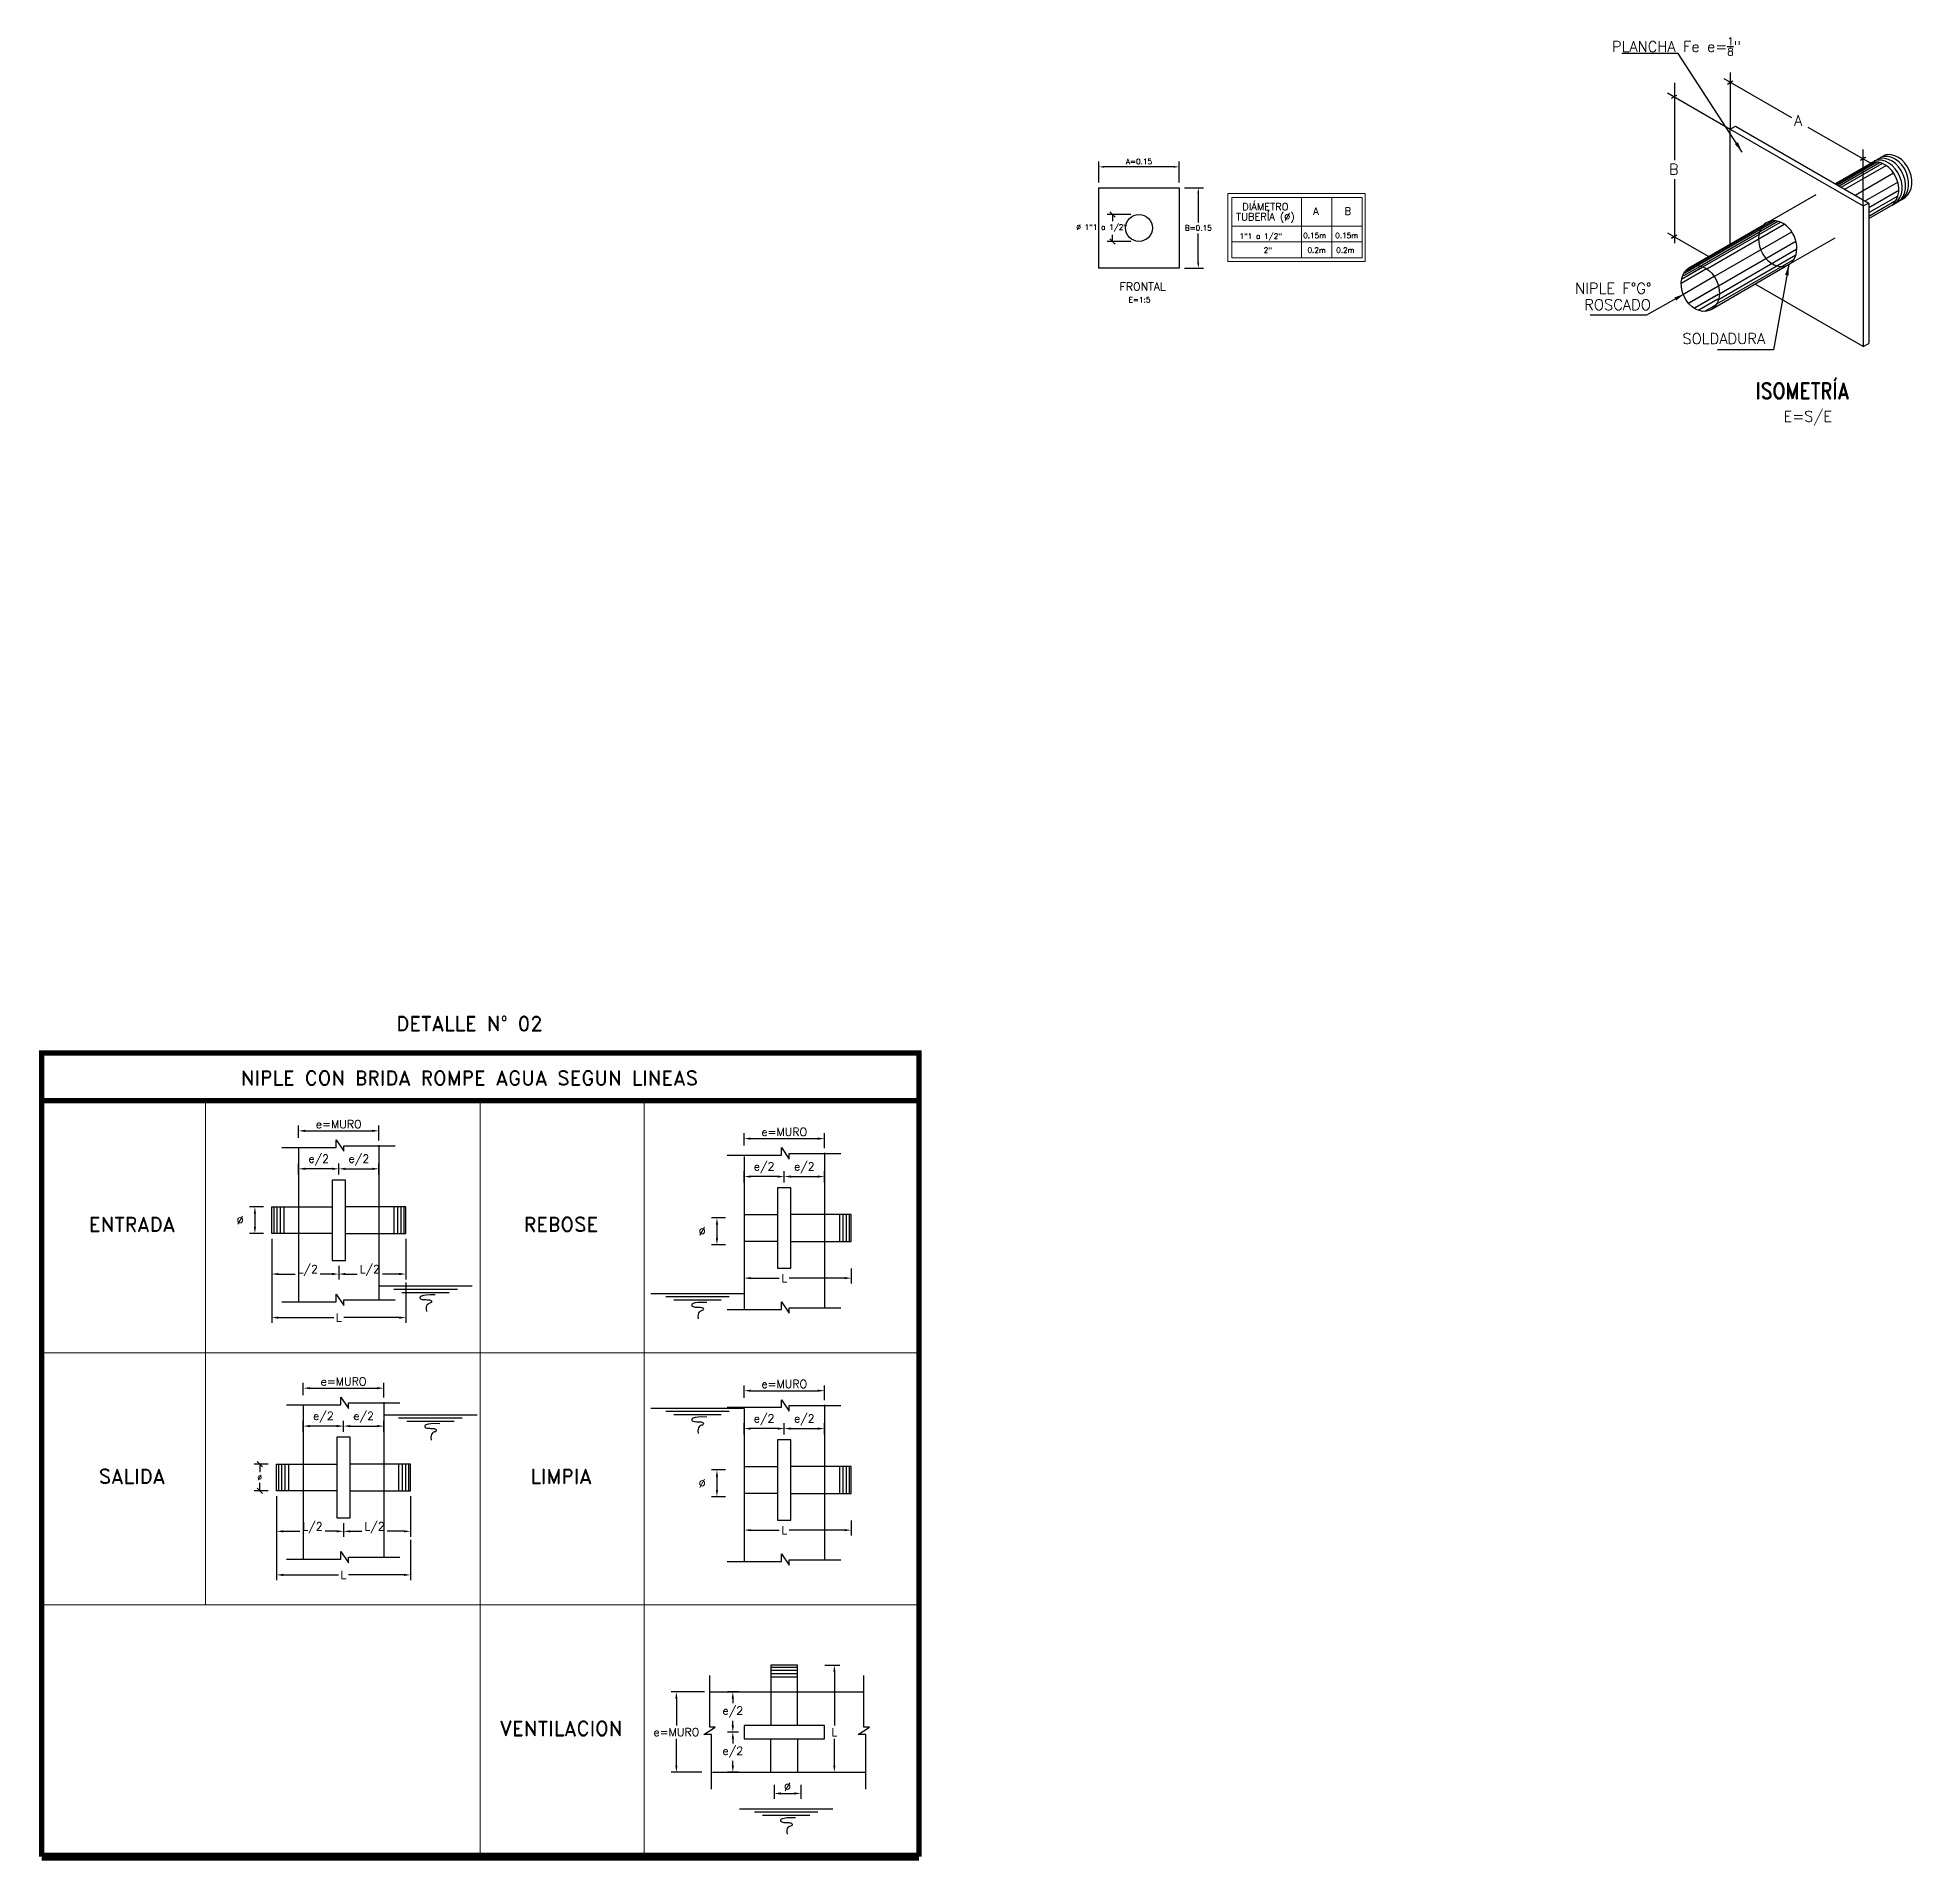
# Model space of a CAD drawing. Header units: metres. Extents: x -90 to 2507, y -28 to 972.
# Drawn here: x 166.251 to 169.753, y 183.06 to 186.466 of the extents above; entities that cross this region are included whole.
import ezdxf
from ezdxf.enums import TextEntityAlignment as Align

# ---------------------------------------------------------------- set-up
doc = ezdxf.new("R2010")
doc.units = ezdxf.units.M
doc.linetypes.add('HIDDEN', pattern=[9.525, 6.35, -3.175])
for name, color, linetype in [('A-PISO', 9, 'Continuous'), ('G-achurado', 9, 'Continuous'), ('G-acotado', 8, 'Continuous'), ('G-CUADROS', 8, 'Continuous'), ('G-textos-notas', 7, 'Continuous'), ('G-textos-subtitulo', 3, 'Continuous'), ('S - VALVULA COMPUERTA', 2, 'Continuous'), ('S-TUBERIAS-NUEVAS', 3, 'Continuous'), ('S-TUBERIAS-NUEVAS-2', 8, 'Continuous')]:
    doc.layers.add(name, color=color, linetype=linetype)
doc.styles.add('01COTAS', font='romans.shx')
doc.styles.add('10-NOTAS', font='romans.shx', dxfattribs={"height": 0.02})
doc.styles.add('150-NOTAS', font='romans.shx', dxfattribs={"height": 0.3})
doc.styles.add('150-SUBTITULO', font='romand.shx', dxfattribs={"height": 0.45})
doc.styles.add('20-SUBTITULO', font='romand.shx', dxfattribs={"height": 0.06})
doc.styles.add('5-SUBTITULO', font='romand.shx', dxfattribs={"height": 0.015})
doc.dimstyles.new('DIM-10-CORTE', dxfattribs={"dimscale": 0.01, "dimtxt": 2, "dimasz": 2, "dimexe": 2, "dimexo": 2, "dimgap": 1, "dimtad": 1, "dimtih": 1, "dimtoh": 1, "dimdsep": 46, "dimtxsty": '01COTAS', "dimcen": 25, "dimclrd": 256, "dimclre": 256, "dimclrt": 7, "dimadec": 0, "dimazin": 0, "dimtfac": 1, "dimtmove": 2, "dimatfit": 3, "dimfxl": 1, "dimtolj": 1, "dimtzin": 0, "dimarcsym": 0})
doc.dimstyles.new('DIM-5-CORTE', dxfattribs={"dimscale": 0.005, "dimtxt": 2, "dimasz": 2, "dimexe": 2, "dimexo": 2, "dimgap": 1, "dimtad": 1, "dimtih": 1, "dimtoh": 1, "dimdsep": 46, "dimtxsty": '01COTAS', "dimcen": 25, "dimclrd": 9, "dimclre": 9, "dimclrt": 7, "dimadec": 0, "dimazin": 0, "dimtfac": 1, "dimtmove": 2, "dimatfit": 3, "dimfxl": 1, "dimtolj": 1, "dimtzin": 0, "dimarcsym": 0})

msp = doc.modelspace()

# ---------------------------------------------------------------- texts
at = {"layer": 'G-textos-notas'}
for s, height, style, p in [('A', 0.02, '10-NOTAS', (169.5282, 186.3012)), ('A', 0.02, '10-NOTAS', (169.5282, 186.3012)), ('B', 0.02, '10-NOTAS', (169.2946, 186.2102)), ('B', 0.02, '10-NOTAS', (169.2946, 186.2102)), ('1"1 a 1/2"', 0.01, '150-NOTAS', (168.4936, 186.0905)), ('0.15m', 0.01, '150-NOTAS', (168.6123, 186.0917)), ('0.15m', 0.01, '150-NOTAS', (168.6123, 186.0917)), ('0.15m', 0.01, '150-NOTAS', (168.6722, 186.0917)), ('0.15m', 0.01, '150-NOTAS', (168.6722, 186.0917)), ('2"', 0.01, '150-NOTAS', (168.5388, 186.0644)), ('2"', 0.01, '150-NOTAS', (168.5388, 186.0644)), ('0.2m', 0.01, '150-NOTAS', (168.6204, 186.0644)), ('0.2m', 0.01, '150-NOTAS', (168.6204, 186.0644)), ('0.2m', 0.01, '150-NOTAS', (168.6739, 186.0644)), ('0.2m', 0.01, '150-NOTAS', (168.6739, 186.0644)), ('NIPLE F°G°', 0.02, '10-NOTAS', (169.1197, 185.9881)), ('ROSCADO', 0.02, '10-NOTAS', (169.1367, 185.9575)), ('SOLDADURA', 0.02, '10-NOTAS', (169.3199, 185.8943)), ('SOLDADURA', 0.02, '10-NOTAS', (169.3199, 185.8943))]:
    msp.add_text(s, height=height, dxfattribs=dict(at, style=style)).set_placement(p)
at = {"layer": 'G-textos-notas', "style": '10-NOTAS'}
msp.add_text('E=1:5', height=0.01, dxfattribs=at).set_placement((168.307, 185.9768, 33.9817), align=Align.MIDDLE_CENTER)
msp.add_text('E=1:5', height=0.01, dxfattribs=at).set_placement((168.307, 185.9768, 33.9817), align=Align.MIDDLE_CENTER)
at = {"layer": 'G-textos-notas'}
for s, height, style, p in [('E=S/E', 0.02, '10-NOTAS', (169.5538, 185.7578)), ('E=S/E', 0.02, '10-NOTAS', (169.5538, 185.7578)), ('ENTRADA', 0.027, '150-SUBTITULO', (166.4274, 184.2521)), ('REBOSE', 0.027, '150-SUBTITULO', (167.2279, 184.2521)), ('REBOSE', 0.027, '150-SUBTITULO', (167.2279, 184.2521)), ('SALIDA', 0.027, '150-SUBTITULO', (166.4274, 183.782)), ('SALIDA', 0.027, '150-SUBTITULO', (166.4274, 183.782)), ('LIMPIA', 0.027, '150-SUBTITULO', (167.2279, 183.782)), ('LIMPIA', 0.027, '150-SUBTITULO', (167.2279, 183.782)), ('VENTILACION', 0.027, '150-SUBTITULO', (167.2279, 183.3118)), ('VENTILACION', 0.027, '150-SUBTITULO', (167.2279, 183.3118))]:
    msp.add_text(s, height=height, dxfattribs=dict(at, style=style)).set_placement(p, align=Align.MIDDLE)
at = {"layer": 'G-textos-notas', "insert": (169.1882, 186.466), "char_height": 0.02, "width": 0.256198, "attachment_point": 1, "style": '10-NOTAS'}
msp.add_mtext('\\A1;PLANCHA Fe e={\\H0.7x;\\S1/8;}"', dxfattribs=at)
msp.add_mtext('\\A1;PLANCHA Fe e={\\H0.7x;\\S1/8;}"', dxfattribs=at)
at = {"layer": 'G-textos-subtitulo', "style": '150-SUBTITULO'}
for s, height, p in [('TUBERÍA (%%C)', 0.0135, (168.542, 186.1317)), ('TUBERÍA (%%C)', 0.0135, (168.542, 186.1317)), ('DIÁMETRO', 0.0135, (168.542, 186.1527)), ('DIÁMETRO', 0.0135, (168.542, 186.1527)), ('A', 0.0135, (168.6361, 186.1421)), ('A', 0.0135, (168.6361, 186.1421)), ('B', 0.0135, (168.6958, 186.1421)), ('B', 0.0135, (168.6958, 186.1421)), ('DETALLE N° 02', 0.027, (167.057, 184.6267)), ('NIPLE CON BRIDA ROMPE AGUA SEGUN LINEAS', 0.027, (167.057, 184.5252))]:
    msp.add_text(s, height=height, dxfattribs=at).set_placement(p, align=Align.MIDDLE)
at = {"layer": 'G-textos-subtitulo', "style": '5-SUBTITULO'}
msp.add_text('FRONTAL', height=0.015, dxfattribs=at).set_placement((168.313, 185.9939), align=Align.CENTER)
msp.add_text('FRONTAL', height=0.015, dxfattribs=at).set_placement((168.313, 185.9939), align=Align.CENTER)
at = {"layer": 'G-textos-subtitulo', "style": '20-SUBTITULO', "width": 0.85}
msp.add_text('ISOMETRÍA', height=0.03, dxfattribs=at).set_placement((169.4563, 185.792))
msp.add_text('ISOMETRÍA', height=0.03, dxfattribs=at).set_placement((169.4563, 185.792))

# ---------------------------------------------------------------- blocks, each defined once
blk = doc.blocks.new('*D197')
at = {"layer": 'Defpoints', "color": 0, "transparency": 16777216}
for p in [(168.2311, 186.2247), (168.2311, 186.1857), (168.3811, 186.1857)]:
    blk.add_point(p, dxfattribs=at)
at = {"layer": 'G-acotado', "color": 9, "lineweight": -2, "transparency": 16777216}
for p, q in [((168.2311, 186.1957), (168.2311, 186.2347)), ((168.3811, 186.1957), (168.3811, 186.2347)), ((168.3711, 186.2247), (168.2411, 186.2247))]:
    blk.add_line(p, q, dxfattribs=at)
at = {"layer": 'G-acotado', "color": 9, "transparency": 16777216}
for points in [[(168.2411, 186.2264), (168.2411, 186.2231), (168.2311, 186.2247)], [(168.3711, 186.2264), (168.3711, 186.2231), (168.3811, 186.2247)]]:
    blk.add_solid(points, dxfattribs=at)
at = {"layer": 'G-acotado', "color": 7, "transparency": 16777216, "insert": (168.3061, 186.2347), "char_height": 0.01, "attachment_point": 5, "style": '01COTAS'}
blk.add_mtext('\\A1;A=0.15', dxfattribs=at)
blk = doc.blocks.new('*D198')
at = {"color": 9, "lineweight": -2, "transparency": 16777216}
for p, q in [((168.3911, 186.1857), (168.4267, 186.1857)), ((168.4167, 186.1757), (168.4167, 186.1207)), ((168.4167, 186.0457), (168.4167, 186.1007)), ((168.3911, 186.0357), (168.4267, 186.0357))]:
    blk.add_line(p, q, dxfattribs=at)
at = {"color": 9, "transparency": 16777216}
for points in [[(168.415, 186.1757), (168.4184, 186.1757), (168.4167, 186.1857)], [(168.415, 186.0457), (168.4184, 186.0457), (168.4167, 186.0357)]]:
    blk.add_solid(points, dxfattribs=at)
at = {"layer": 'Defpoints', "color": 0, "transparency": 16777216}
for p in [(168.3811, 186.1857), (168.4167, 186.1857), (168.3811, 186.0357)]:
    blk.add_point(p, dxfattribs=at)
at = {"color": 7, "transparency": 16777216, "insert": (168.4167, 186.1107), "char_height": 0.01, "attachment_point": 5, "style": '01COTAS'}
blk.add_mtext('\\A1;B=0.15', dxfattribs=at)
blk = doc.blocks.new('*D199')
at = {"layer": 'Defpoints', "color": 0, "transparency": 16777216}
for p in [(166.8883, 184.3557), (166.8133, 184.3348), (166.8883, 184.3348)]:
    blk.add_point(p, dxfattribs=at)
at = {"layer": 'G-acotado', "color": 9, "lineweight": -2, "transparency": 16777216}
for p, q in [((166.8133, 184.3448), (166.8133, 184.3657)), ((166.8258, 184.3557), (166.8758, 184.3557)), ((166.8883, 184.3448), (166.8883, 184.3657))]:
    blk.add_line(p, q, dxfattribs=at)
at = {"layer": 'G-acotado', "color": 9, "transparency": 16777216}
for points in [[(166.8258, 184.3578), (166.8258, 184.3536), (166.8133, 184.3557)], [(166.8758, 184.3578), (166.8758, 184.3536), (166.8883, 184.3557)]]:
    blk.add_solid(points, dxfattribs=at)
at = {"layer": 'G-acotado', "color": 7, "transparency": 16777216, "insert": (166.8508, 184.3721), "char_height": 0.015, "attachment_point": 5, "style": '01COTAS'}
blk.add_mtext('\\A1;e/2', dxfattribs=at)
blk = doc.blocks.new('*D200')
at = {"layer": 'Defpoints', "color": 0, "transparency": 16777216}
for p in [(166.9383, 184.2348), (166.8133, 184.1848), (166.8133, 184.1594)]:
    blk.add_point(p, dxfattribs=at)
at = {"layer": 'G-acotado', "color": 9, "lineweight": -2, "transparency": 16777216}
for p, q in [((166.9383, 184.2248), (166.9383, 184.1494)), ((166.8133, 184.1748), (166.8133, 184.1494)), ((166.8258, 184.1594), (166.8477, 184.1594)), ((166.9258, 184.1594), (166.8948, 184.1594))]:
    blk.add_line(p, q, dxfattribs=at)
at = {"layer": 'G-acotado', "color": 9, "transparency": 16777216}
for points in [[(166.8258, 184.1615), (166.8258, 184.1573), (166.8133, 184.1594)], [(166.9258, 184.1615), (166.9258, 184.1573), (166.9383, 184.1594)]]:
    blk.add_solid(points, dxfattribs=at)
at = {"layer": 'G-acotado', "color": 7, "transparency": 16777216, "insert": (166.8713, 184.1662), "char_height": 0.015, "attachment_point": 5, "style": '01COTAS'}
blk.add_mtext('\\A1;L/2', dxfattribs=at)
blk = doc.blocks.new('*D201')
at = {"layer": 'Defpoints', "color": 0, "transparency": 16777216}
for p in [(166.6828, 184.2848), (166.6569, 184.2348), (166.6828, 184.2348)]:
    blk.add_point(p, dxfattribs=at)
at = {"layer": 'G-acotado', "color": 9, "lineweight": -2, "transparency": 16777216}
for p, q in [((166.6728, 184.2848), (166.6469, 184.2848)), ((166.6569, 184.2723), (166.6569, 184.2473)), ((166.6728, 184.2348), (166.6469, 184.2348))]:
    blk.add_line(p, q, dxfattribs=at)
at = {"layer": 'G-acotado', "color": 9, "transparency": 16777216}
for points in [[(166.6548, 184.2723), (166.6589, 184.2723), (166.6569, 184.2848)], [(166.6548, 184.2473), (166.6589, 184.2473), (166.6569, 184.2348)]]:
    blk.add_solid(points, dxfattribs=at)
at = {"layer": 'G-acotado', "color": 7, "transparency": 16777216, "insert": (166.6294, 184.2598), "char_height": 0.015, "attachment_point": 5, "style": '01COTAS'}
blk.add_mtext('\\A1;%%C', dxfattribs=at)
blk = doc.blocks.new('*D202')
at = {"layer": 'Defpoints', "color": 0, "transparency": 16777216}
for p in [(166.7383, 184.3557), (166.7383, 184.3348), (166.8133, 184.3348)]:
    blk.add_point(p, dxfattribs=at)
at = {"layer": 'G-acotado', "color": 9, "lineweight": -2, "transparency": 16777216}
for p, q in [((166.7383, 184.3448), (166.7383, 184.3657)), ((166.8008, 184.3557), (166.7508, 184.3557)), ((166.8133, 184.3448), (166.8133, 184.3657))]:
    blk.add_line(p, q, dxfattribs=at)
at = {"layer": 'G-acotado', "color": 9, "transparency": 16777216}
for points in [[(166.7508, 184.3578), (166.7508, 184.3536), (166.7383, 184.3557)], [(166.8008, 184.3578), (166.8008, 184.3536), (166.8133, 184.3557)]]:
    blk.add_solid(points, dxfattribs=at)
at = {"layer": 'G-acotado', "color": 7, "transparency": 16777216, "insert": (166.7758, 184.3721), "char_height": 0.015, "attachment_point": 5, "style": '01COTAS'}
blk.add_mtext('\\A1;e/2', dxfattribs=at)
blk = doc.blocks.new('*D203')
at = {"layer": 'Defpoints', "color": 0, "transparency": 16777216}
for p in [(166.6883, 184.2348), (166.8133, 184.1848), (166.8133, 184.1594)]:
    blk.add_point(p, dxfattribs=at)
at = {"layer": 'G-acotado', "color": 9, "lineweight": -2, "transparency": 16777216}
for p, q in [((166.6883, 184.2248), (166.6883, 184.1494)), ((166.8133, 184.1748), (166.8133, 184.1494)), ((166.7008, 184.1594), (166.7318, 184.1594)), ((166.8008, 184.1594), (166.7789, 184.1594))]:
    blk.add_line(p, q, dxfattribs=at)
at = {"layer": 'G-acotado', "color": 9, "transparency": 16777216}
for points in [[(166.7008, 184.1615), (166.7008, 184.1573), (166.6883, 184.1594)], [(166.8008, 184.1615), (166.8008, 184.1573), (166.8133, 184.1594)]]:
    blk.add_solid(points, dxfattribs=at)
at = {"layer": 'G-acotado', "color": 7, "transparency": 16777216, "insert": (166.7554, 184.1662), "char_height": 0.015, "attachment_point": 5, "style": '01COTAS'}
blk.add_mtext('\\A1;L/2', dxfattribs=at)
blk = doc.blocks.new('*D204')
at = {"layer": 'Defpoints', "color": 0, "transparency": 16777216}
for p in [(166.6883, 184.2248), (166.9383, 184.1535), (166.6883, 184.0781)]:
    blk.add_point(p, dxfattribs=at)
at = {"layer": 'G-acotado', "color": 9, "lineweight": -2, "transparency": 16777216}
for p, q in [((166.6883, 184.2148), (166.6883, 184.0681)), ((166.9383, 184.1435), (166.9383, 184.0681)), ((166.7008, 184.0781), (166.804, 184.0781)), ((166.9258, 184.0781), (166.8226, 184.0781))]:
    blk.add_line(p, q, dxfattribs=at)
at = {"layer": 'G-acotado', "color": 9, "transparency": 16777216}
for points in [[(166.7008, 184.0802), (166.7008, 184.076), (166.6883, 184.0781)], [(166.9258, 184.0802), (166.9258, 184.076), (166.9383, 184.0781)]]:
    blk.add_solid(points, dxfattribs=at)
at = {"layer": 'G-acotado', "color": 7, "transparency": 16777216, "insert": (166.8133, 184.0781), "char_height": 0.015, "attachment_point": 5, "style": '01COTAS'}
blk.add_mtext('\\A1;L', dxfattribs=at)
blk = doc.blocks.new('*D205')
at = {"color": 9, "lineweight": -2, "transparency": 16777216}
for p, q in [((166.8222, 183.8649), (166.8222, 183.8858)), ((166.8347, 183.8758), (166.8847, 183.8758)), ((166.8972, 183.8649), (166.8972, 183.8858))]:
    blk.add_line(p, q, dxfattribs=at)
at = {"color": 9, "transparency": 16777216}
for points in [[(166.8347, 183.8779), (166.8347, 183.8737), (166.8222, 183.8758)], [(166.8847, 183.8779), (166.8847, 183.8737), (166.8972, 183.8758)]]:
    blk.add_solid(points, dxfattribs=at)
at = {"layer": 'Defpoints', "color": 0, "transparency": 16777216}
for p in [(166.8222, 183.8549), (166.8972, 183.8758), (166.8972, 183.8549)]:
    blk.add_point(p, dxfattribs=at)
at = {"color": 7, "transparency": 16777216, "insert": (166.8597, 183.8922), "char_height": 0.015, "attachment_point": 5, "style": '01COTAS'}
blk.add_mtext('\\A1;e/2', dxfattribs=at)
blk = doc.blocks.new('*D206')
at = {"color": 9, "lineweight": -2, "transparency": 16777216}
for p, q in [((166.9472, 183.7449), (166.9472, 183.6695)), ((166.8222, 183.6949), (166.8222, 183.6695)), ((166.8347, 183.6795), (166.8566, 183.6795)), ((166.9347, 183.6795), (166.9037, 183.6795))]:
    blk.add_line(p, q, dxfattribs=at)
at = {"color": 9, "transparency": 16777216}
for points in [[(166.8347, 183.6815), (166.8347, 183.6774), (166.8222, 183.6795)], [(166.9347, 183.6815), (166.9347, 183.6774), (166.9472, 183.6795)]]:
    blk.add_solid(points, dxfattribs=at)
at = {"layer": 'Defpoints', "color": 0, "transparency": 16777216}
for p in [(166.9472, 183.7549), (166.8222, 183.7049), (166.8222, 183.6795)]:
    blk.add_point(p, dxfattribs=at)
at = {"color": 7, "transparency": 16777216, "insert": (166.8801, 183.6863), "char_height": 0.015, "attachment_point": 5, "style": '01COTAS'}
blk.add_mtext('\\A1;L/2', dxfattribs=at)
blk = doc.blocks.new('_Oblique')
at = {"color": 0, "linetype": 'ByBlock', "lineweight": -2}
blk.add_line((-0.5, -0.5), (0.5, 0.5), dxfattribs=at)
blk = doc.blocks.new('*D207')
at = {"color": 9, "lineweight": -2, "transparency": 16777216}
for p, q in [((166.6817, 183.8049), (166.6558, 183.8049)), ((166.6658, 183.8049), (166.6658, 183.7899)), ((166.6817, 183.7549), (166.6558, 183.7549)), ((166.6658, 183.7549), (166.6658, 183.7699))]:
    blk.add_line(p, q, dxfattribs=at)
at = {"layer": 'Defpoints', "color": 0, "transparency": 16777216}
for p in [(166.6917, 183.8049), (166.6658, 183.7549), (166.6917, 183.7549)]:
    blk.add_point(p, dxfattribs=at)
at = {"color": 9, "lineweight": -2, "transparency": 16777216, "xscale": 0.01, "yscale": 0.01, "zscale": 0.01}
for p, rotation in [((166.6658, 183.8049), 90), ((166.6658, 183.7549), 270)]:
    blk.add_blockref('_Oblique', p, dxfattribs=dict(at, rotation=rotation))
at = {"color": 7, "transparency": 16777216, "insert": (166.6658, 183.7799), "char_height": 0.01, "attachment_point": 5, "style": '01COTAS'}
blk.add_mtext('\\A1;%%C', dxfattribs=at)
blk = doc.blocks.new('*D208')
at = {"layer": 'Defpoints', "color": 0, "linetype": 'Continuous', "transparency": 16777216}
for p in [(166.7472, 183.8758), (166.7472, 183.8549), (166.8222, 183.8549)]:
    blk.add_point(p, dxfattribs=at)
at = {"layer": 'S-TUBERIAS-NUEVAS-2', "color": 9, "linetype": 'Continuous', "lineweight": -2, "transparency": 16777216}
for p, q in [((166.7472, 183.8649), (166.7472, 183.8858)), ((166.8097, 183.8758), (166.7597, 183.8758)), ((166.8222, 183.8649), (166.8222, 183.8858))]:
    blk.add_line(p, q, dxfattribs=at)
at = {"layer": 'S-TUBERIAS-NUEVAS-2', "color": 9, "linetype": 'Continuous', "transparency": 16777216}
for points in [[(166.7597, 183.8779), (166.7597, 183.8737), (166.7472, 183.8758)], [(166.8097, 183.8779), (166.8097, 183.8737), (166.8222, 183.8758)]]:
    blk.add_solid(points, dxfattribs=at)
at = {"layer": 'S-TUBERIAS-NUEVAS-2', "color": 7, "linetype": 'Continuous', "transparency": 16777216, "insert": (166.7847, 183.8922), "char_height": 0.015, "attachment_point": 5, "style": '01COTAS'}
blk.add_mtext('\\A1;e/2', dxfattribs=at)
blk = doc.blocks.new('*D209')
at = {"color": 9, "lineweight": -2, "transparency": 16777216}
for p, q in [((166.6972, 183.7449), (166.6972, 183.6695)), ((166.7097, 183.6795), (166.7407, 183.6795)), ((166.8097, 183.6795), (166.7878, 183.6795)), ((166.8222, 183.6949), (166.8222, 183.6695))]:
    blk.add_line(p, q, dxfattribs=at)
at = {"color": 9, "transparency": 16777216}
for points in [[(166.7097, 183.6815), (166.7097, 183.6774), (166.6972, 183.6795)], [(166.8097, 183.6815), (166.8097, 183.6774), (166.8222, 183.6795)]]:
    blk.add_solid(points, dxfattribs=at)
at = {"layer": 'Defpoints', "color": 0, "transparency": 16777216}
for p in [(166.6972, 183.7549), (166.8222, 183.7049), (166.8222, 183.6795)]:
    blk.add_point(p, dxfattribs=at)
at = {"color": 7, "transparency": 16777216, "insert": (166.7643, 183.6863), "char_height": 0.015, "attachment_point": 5, "style": '01COTAS'}
blk.add_mtext('\\A1;L/2', dxfattribs=at)
blk = doc.blocks.new('*D210')
at = {"color": 9, "lineweight": -2, "transparency": 16777216}
for p, q in [((166.6972, 183.7349), (166.6972, 183.5882)), ((166.9472, 183.6636), (166.9472, 183.5882)), ((166.7097, 183.5982), (166.8129, 183.5982)), ((166.9347, 183.5982), (166.8315, 183.5982))]:
    blk.add_line(p, q, dxfattribs=at)
at = {"color": 9, "transparency": 16777216}
for points in [[(166.7097, 183.6003), (166.7097, 183.5961), (166.6972, 183.5982)], [(166.9347, 183.6003), (166.9347, 183.5961), (166.9472, 183.5982)]]:
    blk.add_solid(points, dxfattribs=at)
at = {"layer": 'Defpoints', "color": 0, "transparency": 16777216}
for p in [(166.6972, 183.7449), (166.9472, 183.6736), (166.6972, 183.5982)]:
    blk.add_point(p, dxfattribs=at)
at = {"color": 7, "transparency": 16777216, "insert": (166.8222, 183.5982), "char_height": 0.015, "attachment_point": 5, "style": '01COTAS'}
blk.add_mtext('\\A1;L', dxfattribs=at)
blk = doc.blocks.new('*D211')
at = {"layer": 'Defpoints', "color": 0, "transparency": 16777216}
for p in [(167.7193, 183.8711), (167.6443, 183.8502), (167.7193, 183.8502)]:
    blk.add_point(p, dxfattribs=at)
at = {"layer": 'G-acotado', "color": 9, "lineweight": -2, "transparency": 16777216}
for p, q in [((167.6443, 183.8602), (167.6443, 183.8811)), ((167.6568, 183.8711), (167.7068, 183.8711)), ((167.7193, 183.8602), (167.7193, 183.8811))]:
    blk.add_line(p, q, dxfattribs=at)
at = {"layer": 'G-acotado', "color": 9, "transparency": 16777216}
for points in [[(167.6568, 183.8732), (167.6568, 183.869), (167.6443, 183.8711)], [(167.7068, 183.8732), (167.7068, 183.869), (167.7193, 183.8711)]]:
    blk.add_solid(points, dxfattribs=at)
at = {"layer": 'G-acotado', "color": 7, "transparency": 16777216, "insert": (167.6818, 183.8875), "char_height": 0.015, "attachment_point": 5, "style": '01COTAS'}
blk.add_mtext('\\A1;e/2', dxfattribs=at)
blk = doc.blocks.new('*D212')
at = {"layer": 'Defpoints', "color": 0, "transparency": 16777216}
for p in [(167.5448, 183.794), (167.5188, 183.744), (167.5448, 183.744)]:
    blk.add_point(p, dxfattribs=at)
at = {"layer": 'G-acotado', "color": 9, "lineweight": -2, "transparency": 16777216}
for p, q in [((167.5348, 183.794), (167.5088, 183.794)), ((167.5188, 183.7815), (167.5188, 183.7565)), ((167.5348, 183.744), (167.5088, 183.744))]:
    blk.add_line(p, q, dxfattribs=at)
at = {"layer": 'G-acotado', "color": 9, "transparency": 16777216}
for points in [[(167.5167, 183.7815), (167.5209, 183.7815), (167.5188, 183.794)], [(167.5167, 183.7565), (167.5209, 183.7565), (167.5188, 183.744)]]:
    blk.add_solid(points, dxfattribs=at)
at = {"layer": 'G-acotado', "color": 7, "transparency": 16777216, "insert": (167.4913, 183.769), "char_height": 0.015, "attachment_point": 5, "style": '01COTAS'}
blk.add_mtext('\\A1;%%C', dxfattribs=at)
blk = doc.blocks.new('*D213')
at = {"layer": 'Defpoints', "color": 0, "transparency": 16777216}
for p in [(167.5693, 183.8711), (167.5693, 183.8502), (167.6443, 183.8502)]:
    blk.add_point(p, dxfattribs=at)
at = {"layer": 'G-acotado', "color": 9, "lineweight": -2, "transparency": 16777216}
for p, q in [((167.5693, 183.8602), (167.5693, 183.8811)), ((167.6318, 183.8711), (167.5818, 183.8711)), ((167.6443, 183.8602), (167.6443, 183.8811))]:
    blk.add_line(p, q, dxfattribs=at)
at = {"layer": 'G-acotado', "color": 9, "transparency": 16777216}
for points in [[(167.5818, 183.8732), (167.5818, 183.869), (167.5693, 183.8711)], [(167.6318, 183.8732), (167.6318, 183.869), (167.6443, 183.8711)]]:
    blk.add_solid(points, dxfattribs=at)
at = {"layer": 'G-acotado', "color": 7, "transparency": 16777216, "insert": (167.6068, 183.8875), "char_height": 0.015, "attachment_point": 5, "style": '01COTAS'}
blk.add_mtext('\\A1;e/2', dxfattribs=at)
blk = doc.blocks.new('*D214')
at = {"layer": 'Defpoints', "color": 0, "transparency": 16777216}
for p in [(167.5693, 183.7113), (167.5693, 183.6817), (167.7693, 183.7094)]:
    blk.add_point(p, dxfattribs=at)
at = {"layer": 'G-acotado', "color": 9, "lineweight": -2, "transparency": 16777216}
for p, q in [((167.5693, 183.7013), (167.5693, 183.6717)), ((167.5818, 183.6817), (167.635, 183.6817)), ((167.7568, 183.6817), (167.6536, 183.6817)), ((167.7693, 183.6994), (167.7693, 183.6717))]:
    blk.add_line(p, q, dxfattribs=at)
at = {"layer": 'G-acotado', "color": 9, "transparency": 16777216}
for points in [[(167.5818, 183.6837), (167.5818, 183.6796), (167.5693, 183.6817)], [(167.7568, 183.6837), (167.7568, 183.6796), (167.7693, 183.6817)]]:
    blk.add_solid(points, dxfattribs=at)
at = {"layer": 'G-acotado', "color": 7, "transparency": 16777216, "insert": (167.6443, 183.6817), "char_height": 0.015, "attachment_point": 5, "style": '01COTAS'}
blk.add_mtext('\\A1;L', dxfattribs=at)
blk = doc.blocks.new('*D215')
at = {"layer": 'Defpoints', "color": 0, "transparency": 16777216}
for p in [(167.5484, 183.38), (167.5693, 183.38), (167.5693, 183.305)]:
    blk.add_point(p, dxfattribs=at)
at = {"layer": 'G-acotado', "color": 9, "lineweight": -2, "transparency": 16777216}
for p, q in [((167.5593, 183.38), (167.5384, 183.38)), ((167.5484, 183.3675), (167.5484, 183.3589)), ((167.5593, 183.305), (167.5384, 183.305)), ((167.5484, 183.3175), (167.5484, 183.3261))]:
    blk.add_line(p, q, dxfattribs=at)
at = {"layer": 'G-acotado', "color": 9, "transparency": 16777216}
for points in [[(167.5463, 183.3675), (167.5505, 183.3675), (167.5484, 183.38)], [(167.5463, 183.3175), (167.5505, 183.3175), (167.5484, 183.305)]]:
    blk.add_solid(points, dxfattribs=at)
at = {"layer": 'G-acotado', "color": 7, "transparency": 16777216, "insert": (167.5484, 183.3425), "char_height": 0.015, "attachment_point": 5, "style": '01COTAS'}
blk.add_mtext('\\A1;e/2', dxfattribs=at)
blk = doc.blocks.new('*D216')
at = {"layer": 'Defpoints', "color": 0, "transparency": 16777216}
for p in [(167.6255, 183.2164), (167.6755, 183.2164), (167.6755, 183.1905)]:
    blk.add_point(p, dxfattribs=at)
at = {"layer": 'G-acotado', "color": 9, "lineweight": -2, "transparency": 16777216}
for p, q in [((167.6255, 183.2064), (167.6255, 183.1805)), ((167.638, 183.1905), (167.663, 183.1905)), ((167.6755, 183.2064), (167.6755, 183.1805))]:
    blk.add_line(p, q, dxfattribs=at)
at = {"layer": 'G-acotado', "color": 9, "transparency": 16777216}
for points in [[(167.638, 183.1926), (167.638, 183.1884), (167.6255, 183.1905)], [(167.663, 183.1926), (167.663, 183.1884), (167.6755, 183.1905)]]:
    blk.add_solid(points, dxfattribs=at)
at = {"layer": 'G-acotado', "color": 7, "transparency": 16777216, "insert": (167.6505, 183.203), "char_height": 0.015, "attachment_point": 5, "style": '01COTAS'}
blk.add_mtext('\\A1;%%C', dxfattribs=at)
blk = doc.blocks.new('*D217')
at = {"layer": 'Defpoints', "color": 0, "transparency": 16777216}
for p in [(167.5693, 183.305), (167.5484, 183.23), (167.5693, 183.23)]:
    blk.add_point(p, dxfattribs=at)
at = {"layer": 'G-acotado', "color": 9, "lineweight": -2, "transparency": 16777216}
for p, q in [((167.5593, 183.305), (167.5384, 183.305)), ((167.5484, 183.2925), (167.5484, 183.2839)), ((167.5593, 183.23), (167.5384, 183.23)), ((167.5484, 183.2425), (167.5484, 183.2511))]:
    blk.add_line(p, q, dxfattribs=at)
at = {"layer": 'G-acotado', "color": 9, "transparency": 16777216}
for points in [[(167.5463, 183.2925), (167.5505, 183.2925), (167.5484, 183.305)], [(167.5463, 183.2425), (167.5505, 183.2425), (167.5484, 183.23)]]:
    blk.add_solid(points, dxfattribs=at)
at = {"layer": 'G-acotado', "color": 7, "transparency": 16777216, "insert": (167.5484, 183.2675), "char_height": 0.015, "attachment_point": 5, "style": '01COTAS'}
blk.add_mtext('\\A1;e/2', dxfattribs=at)
blk = doc.blocks.new('*D218')
at = {"layer": 'Defpoints', "color": 0, "transparency": 16777216}
for p in [(167.7101, 183.43), (167.7082, 183.23), (167.7378, 183.23)]:
    blk.add_point(p, dxfattribs=at)
at = {"layer": 'G-acotado', "color": 9, "lineweight": -2, "transparency": 16777216}
for p, q in [((167.7201, 183.43), (167.7478, 183.43)), ((167.7378, 183.4175), (167.7378, 183.3175)), ((167.7378, 183.2425), (167.7378, 183.2925)), ((167.7182, 183.23), (167.7478, 183.23))]:
    blk.add_line(p, q, dxfattribs=at)
at = {"layer": 'G-acotado', "color": 9, "transparency": 16777216}
for points in [[(167.7358, 183.4175), (167.7399, 183.4175), (167.7378, 183.43)], [(167.7358, 183.2425), (167.7399, 183.2425), (167.7378, 183.23)]]:
    blk.add_solid(points, dxfattribs=at)
at = {"layer": 'G-acotado', "color": 7, "transparency": 16777216, "insert": (167.7378, 183.305), "char_height": 0.015, "attachment_point": 5, "style": '01COTAS'}
blk.add_mtext('\\A1;L', dxfattribs=at)
blk = doc.blocks.new('*D219')
at = {"layer": 'Defpoints', "color": 0, "transparency": 16777216}
for p in [(167.6443, 184.3203), (167.7193, 184.3412), (167.7193, 184.3203)]:
    blk.add_point(p, dxfattribs=at)
at = {"layer": 'G-acotado', "color": 9, "lineweight": -2, "transparency": 16777216}
for p, q in [((167.6443, 184.3303), (167.6443, 184.3512)), ((167.7193, 184.3303), (167.7193, 184.3512)), ((167.6568, 184.3412), (167.7068, 184.3412))]:
    blk.add_line(p, q, dxfattribs=at)
at = {"layer": 'G-acotado', "color": 9, "transparency": 16777216}
for points in [[(167.6568, 184.3433), (167.6568, 184.3392), (167.6443, 184.3412)], [(167.7068, 184.3433), (167.7068, 184.3392), (167.7193, 184.3412)]]:
    blk.add_solid(points, dxfattribs=at)
at = {"layer": 'G-acotado', "color": 7, "transparency": 16777216, "insert": (167.6818, 184.3577), "char_height": 0.015, "attachment_point": 5, "style": '01COTAS'}
blk.add_mtext('\\A1;e/2', dxfattribs=at)
blk = doc.blocks.new('*D220')
at = {"layer": 'Defpoints', "color": 0, "transparency": 16777216}
for p in [(167.5448, 184.2642), (167.5188, 184.2142), (167.5448, 184.2142)]:
    blk.add_point(p, dxfattribs=at)
at = {"layer": 'G-acotado', "color": 9, "lineweight": -2, "transparency": 16777216}
for p, q in [((167.5348, 184.2642), (167.5088, 184.2642)), ((167.5188, 184.2517), (167.5188, 184.2267)), ((167.5348, 184.2142), (167.5088, 184.2142))]:
    blk.add_line(p, q, dxfattribs=at)
at = {"layer": 'G-acotado', "color": 9, "transparency": 16777216}
for points in [[(167.5167, 184.2517), (167.5209, 184.2517), (167.5188, 184.2642)], [(167.5167, 184.2267), (167.5209, 184.2267), (167.5188, 184.2142)]]:
    blk.add_solid(points, dxfattribs=at)
at = {"layer": 'G-acotado', "color": 7, "transparency": 16777216, "insert": (167.4913, 184.2392), "char_height": 0.015, "attachment_point": 5, "style": '01COTAS'}
blk.add_mtext('\\A1;%%C', dxfattribs=at)
blk = doc.blocks.new('*D221')
at = {"layer": 'Defpoints', "color": 0, "transparency": 16777216}
for p in [(167.5693, 184.3412), (167.5693, 184.3203), (167.6443, 184.3203)]:
    blk.add_point(p, dxfattribs=at)
at = {"layer": 'G-acotado', "color": 9, "lineweight": -2, "transparency": 16777216}
for p, q in [((167.5693, 184.3303), (167.5693, 184.3512)), ((167.6443, 184.3303), (167.6443, 184.3512)), ((167.6318, 184.3412), (167.5818, 184.3412))]:
    blk.add_line(p, q, dxfattribs=at)
at = {"layer": 'G-acotado', "color": 9, "transparency": 16777216}
for points in [[(167.5818, 184.3433), (167.5818, 184.3392), (167.5693, 184.3412)], [(167.6318, 184.3433), (167.6318, 184.3392), (167.6443, 184.3412)]]:
    blk.add_solid(points, dxfattribs=at)
at = {"layer": 'G-acotado', "color": 7, "transparency": 16777216, "insert": (167.6068, 184.3577), "char_height": 0.015, "attachment_point": 5, "style": '01COTAS'}
blk.add_mtext('\\A1;e/2', dxfattribs=at)
blk = doc.blocks.new('*D222')
at = {"layer": 'Defpoints', "color": 0, "transparency": 16777216}
for p in [(167.5693, 184.1814), (167.7693, 184.1795), (167.5693, 184.1518)]:
    blk.add_point(p, dxfattribs=at)
at = {"layer": 'G-acotado', "color": 9, "lineweight": -2, "transparency": 16777216}
for p, q in [((167.5693, 184.1714), (167.5693, 184.1418)), ((167.7693, 184.1695), (167.7693, 184.1418)), ((167.5818, 184.1518), (167.635, 184.1518)), ((167.7568, 184.1518), (167.6536, 184.1518))]:
    blk.add_line(p, q, dxfattribs=at)
at = {"layer": 'G-acotado', "color": 9, "transparency": 16777216}
for points in [[(167.5818, 184.1539), (167.5818, 184.1497), (167.5693, 184.1518)], [(167.7568, 184.1539), (167.7568, 184.1497), (167.7693, 184.1518)]]:
    blk.add_solid(points, dxfattribs=at)
at = {"layer": 'G-acotado', "color": 7, "transparency": 16777216, "insert": (167.6443, 184.1518), "char_height": 0.015, "attachment_point": 5, "style": '01COTAS'}
blk.add_mtext('\\A1;L', dxfattribs=at)
blk = doc.blocks.new('*D509')
at = {"layer": 'Defpoints', "color": 0, "transparency": 16777216}
for p in [(166.8883, 184.4265), (166.7383, 184.4033), (166.8883, 184.3988)]:
    blk.add_point(p, dxfattribs=at)
at = {"layer": 'G-acotado', "color": 9, "lineweight": -2, "transparency": 16777216}
for p, q in [((166.7383, 184.4133), (166.7383, 184.4365)), ((166.7508, 184.4265), (166.8758, 184.4265)), ((166.8883, 184.4088), (166.8883, 184.4365))]:
    blk.add_line(p, q, dxfattribs=at)
at = {"layer": 'G-acotado', "color": 9, "transparency": 16777216}
for points in [[(166.7508, 184.4286), (166.7508, 184.4244), (166.7383, 184.4265)], [(166.8758, 184.4286), (166.8758, 184.4244), (166.8883, 184.4265)]]:
    blk.add_solid(points, dxfattribs=at)
at = {"layer": 'G-acotado', "color": 7, "transparency": 16777216, "insert": (166.8133, 184.439), "char_height": 0.015, "attachment_point": 5, "style": '01COTAS'}
blk.add_mtext('\\A1;e=MURO', dxfattribs=at)
blk = doc.blocks.new('*D223')
at = {"layer": 'Defpoints', "color": 0, "transparency": 16777216}
for p in [(166.7472, 183.9234), (166.8972, 183.9465), (166.8972, 183.9189)]:
    blk.add_point(p, dxfattribs=at)
at = {"layer": 'G-acotado', "color": 9, "lineweight": -2, "transparency": 16777216}
for p, q in [((166.7472, 183.9334), (166.7472, 183.9565)), ((166.7597, 183.9465), (166.8847, 183.9465)), ((166.8972, 183.9289), (166.8972, 183.9565))]:
    blk.add_line(p, q, dxfattribs=at)
at = {"layer": 'G-acotado', "color": 9, "transparency": 16777216}
for points in [[(166.7597, 183.9486), (166.7597, 183.9445), (166.7472, 183.9465)], [(166.8847, 183.9486), (166.8847, 183.9445), (166.8972, 183.9465)]]:
    blk.add_solid(points, dxfattribs=at)
at = {"layer": 'G-acotado', "color": 7, "transparency": 16777216, "insert": (166.8222, 183.959), "char_height": 0.015, "attachment_point": 5, "style": '01COTAS'}
blk.add_mtext('\\A1;e=MURO', dxfattribs=at)
blk = doc.blocks.new('*D224')
at = {"layer": 'Defpoints', "color": 0, "transparency": 16777216}
for p in [(167.5693, 184.3889), (167.7193, 184.412), (167.7193, 184.3843)]:
    blk.add_point(p, dxfattribs=at)
at = {"layer": 'G-acotado', "color": 9, "lineweight": -2, "transparency": 16777216}
for p, q in [((167.5693, 184.3989), (167.5693, 184.422)), ((167.7193, 184.3943), (167.7193, 184.422)), ((167.5818, 184.412), (167.7068, 184.412))]:
    blk.add_line(p, q, dxfattribs=at)
at = {"layer": 'G-acotado', "color": 9, "transparency": 16777216}
for points in [[(167.5818, 184.4141), (167.5818, 184.4099), (167.5693, 184.412)], [(167.7068, 184.4141), (167.7068, 184.4099), (167.7193, 184.412)]]:
    blk.add_solid(points, dxfattribs=at)
at = {"layer": 'G-acotado', "color": 7, "transparency": 16777216, "insert": (167.6443, 184.4245), "char_height": 0.015, "attachment_point": 5, "style": '01COTAS'}
blk.add_mtext('\\A1;e=MURO', dxfattribs=at)
blk = doc.blocks.new('*D225')
at = {"layer": 'Defpoints', "color": 0, "transparency": 16777216}
for p in [(167.7193, 183.9418), (167.5693, 183.9187), (167.7193, 183.9142)]:
    blk.add_point(p, dxfattribs=at)
at = {"layer": 'G-acotado', "color": 9, "lineweight": -2, "transparency": 16777216}
for p, q in [((167.5693, 183.9287), (167.5693, 183.9518)), ((167.5818, 183.9418), (167.7068, 183.9418)), ((167.7193, 183.9242), (167.7193, 183.9518))]:
    blk.add_line(p, q, dxfattribs=at)
at = {"layer": 'G-acotado', "color": 9, "transparency": 16777216}
for points in [[(167.5818, 183.9439), (167.5818, 183.9398), (167.5693, 183.9418)], [(167.7068, 183.9439), (167.7068, 183.9398), (167.7193, 183.9418)]]:
    blk.add_solid(points, dxfattribs=at)
at = {"layer": 'G-acotado', "color": 7, "transparency": 16777216, "insert": (167.6443, 183.9543), "char_height": 0.015, "attachment_point": 5, "style": '01COTAS'}
blk.add_mtext('\\A1;e=MURO', dxfattribs=at)
blk = doc.blocks.new('*D226')
at = {"layer": 'Defpoints', "color": 0, "transparency": 16777216}
for p in [(167.4431, 183.38), (167.5053, 183.38), (167.5008, 183.23)]:
    blk.add_point(p, dxfattribs=at)
at = {"layer": 'G-acotado', "color": 9, "lineweight": -2, "transparency": 16777216}
for p, q in [((167.4953, 183.38), (167.4331, 183.38)), ((167.4431, 183.3675), (167.4431, 183.3175)), ((167.4431, 183.2425), (167.4431, 183.2925)), ((167.4908, 183.23), (167.4331, 183.23))]:
    blk.add_line(p, q, dxfattribs=at)
at = {"layer": 'G-acotado', "color": 9, "transparency": 16777216}
for points in [[(167.441, 183.3675), (167.4452, 183.3675), (167.4431, 183.38)], [(167.441, 183.2425), (167.4452, 183.2425), (167.4431, 183.23)]]:
    blk.add_solid(points, dxfattribs=at)
at = {"layer": 'G-acotado', "color": 7, "transparency": 16777216, "insert": (167.4431, 183.305), "char_height": 0.015, "attachment_point": 5, "style": '01COTAS'}
blk.add_mtext('\\A1;e=MURO', dxfattribs=at)
blk = doc.blocks.new('*D158')
at = {"layer": 'Defpoints', "color": 0, "transparency": 16777216}
for p in [(168.2311, 186.2247), (168.2311, 186.1857), (168.3811, 186.1857)]:
    blk.add_point(p, dxfattribs=at)
at = {"layer": 'G-acotado', "color": 9, "lineweight": -2, "transparency": 16777216}
for p, q in [((168.2311, 186.1957), (168.2311, 186.2347)), ((168.3811, 186.1957), (168.3811, 186.2347)), ((168.3711, 186.2247), (168.2411, 186.2247))]:
    blk.add_line(p, q, dxfattribs=at)
at = {"layer": 'G-acotado', "color": 9, "transparency": 16777216}
for points in [[(168.2411, 186.2264), (168.2411, 186.2231), (168.2311, 186.2247)], [(168.3711, 186.2264), (168.3711, 186.2231), (168.3811, 186.2247)]]:
    blk.add_solid(points, dxfattribs=at)
at = {"layer": 'G-acotado', "color": 7, "transparency": 16777216, "insert": (168.3061, 186.2347), "char_height": 0.01, "attachment_point": 5, "style": '01COTAS'}
blk.add_mtext('\\A1;A=0.15', dxfattribs=at)
blk = doc.blocks.new('*D159')
at = {"color": 9, "lineweight": -2, "transparency": 16777216}
for p, q in [((168.3911, 186.1857), (168.4267, 186.1857)), ((168.4167, 186.1757), (168.4167, 186.1207)), ((168.4167, 186.0457), (168.4167, 186.1007)), ((168.3911, 186.0357), (168.4267, 186.0357))]:
    blk.add_line(p, q, dxfattribs=at)
at = {"color": 9, "transparency": 16777216}
for points in [[(168.415, 186.1757), (168.4184, 186.1757), (168.4167, 186.1857)], [(168.415, 186.0457), (168.4184, 186.0457), (168.4167, 186.0357)]]:
    blk.add_solid(points, dxfattribs=at)
at = {"layer": 'Defpoints', "color": 0, "transparency": 16777216}
for p in [(168.3811, 186.1857), (168.4167, 186.1857), (168.3811, 186.0357)]:
    blk.add_point(p, dxfattribs=at)
at = {"color": 7, "transparency": 16777216, "insert": (168.4167, 186.1107), "char_height": 0.01, "attachment_point": 5, "style": '01COTAS'}
blk.add_mtext('\\A1;B=0.15', dxfattribs=at)
blk = doc.blocks.new('*D160')
at = {"color": 9, "lineweight": -2, "transparency": 16777216}
for p, q in [((168.2906, 186.1357), (168.2465, 186.1357)), ((168.2565, 186.1357), (168.2565, 186.1233)), ((168.2565, 186.0857), (168.2565, 186.0981)), ((168.2906, 186.0857), (168.2465, 186.0857))]:
    blk.add_line(p, q, dxfattribs=at)
at = {"layer": 'Defpoints', "color": 0, "transparency": 16777216}
for p in [(168.3006, 186.1357), (168.2565, 186.0857), (168.3006, 186.0857)]:
    blk.add_point(p, dxfattribs=at)
at = {"color": 9, "lineweight": -2, "transparency": 16777216, "xscale": 0.01, "yscale": 0.01, "zscale": 0.01}
for p, rotation in [((168.2565, 186.1357), 90), ((168.2565, 186.0857), 270)]:
    blk.add_blockref('_Oblique', p, dxfattribs=dict(at, rotation=rotation))
at = {"color": 7, "transparency": 16777216, "insert": (168.2365, 186.1107), "char_height": 0.01, "attachment_point": 5, "style": '01COTAS'}
blk.add_mtext('\\A1;%%C 1"1 a 1/2"', dxfattribs=at)
blk = doc.blocks.new('*D161')
at = {"layer": 'Defpoints', "color": 0, "transparency": 16777216}
for p in [(166.8883, 184.3557), (166.8133, 184.3348), (166.8883, 184.3348)]:
    blk.add_point(p, dxfattribs=at)
at = {"layer": 'G-acotado', "color": 9, "lineweight": -2, "transparency": 16777216}
for p, q in [((166.8133, 184.3448), (166.8133, 184.3657)), ((166.8258, 184.3557), (166.8758, 184.3557)), ((166.8883, 184.3448), (166.8883, 184.3657))]:
    blk.add_line(p, q, dxfattribs=at)
at = {"layer": 'G-acotado', "color": 9, "transparency": 16777216}
for points in [[(166.8258, 184.3578), (166.8258, 184.3536), (166.8133, 184.3557)], [(166.8758, 184.3578), (166.8758, 184.3536), (166.8883, 184.3557)]]:
    blk.add_solid(points, dxfattribs=at)
at = {"layer": 'G-acotado', "color": 7, "transparency": 16777216, "insert": (166.8508, 184.3721), "char_height": 0.015, "attachment_point": 5, "style": '01COTAS'}
blk.add_mtext('\\A1;e/2', dxfattribs=at)
blk = doc.blocks.new('*D162')
at = {"layer": 'Defpoints', "color": 0, "transparency": 16777216}
for p in [(166.9383, 184.2348), (166.8133, 184.1848), (166.8133, 184.1594)]:
    blk.add_point(p, dxfattribs=at)
at = {"layer": 'G-acotado', "color": 9, "lineweight": -2, "transparency": 16777216}
for p, q in [((166.9383, 184.2248), (166.9383, 184.1494)), ((166.8133, 184.1748), (166.8133, 184.1494)), ((166.8258, 184.1594), (166.8477, 184.1594)), ((166.9258, 184.1594), (166.8948, 184.1594))]:
    blk.add_line(p, q, dxfattribs=at)
at = {"layer": 'G-acotado', "color": 9, "transparency": 16777216}
for points in [[(166.8258, 184.1615), (166.8258, 184.1573), (166.8133, 184.1594)], [(166.9258, 184.1615), (166.9258, 184.1573), (166.9383, 184.1594)]]:
    blk.add_solid(points, dxfattribs=at)
at = {"layer": 'G-acotado', "color": 7, "transparency": 16777216, "insert": (166.8713, 184.1662), "char_height": 0.015, "attachment_point": 5, "style": '01COTAS'}
blk.add_mtext('\\A1;L/2', dxfattribs=at)
blk = doc.blocks.new('*D163')
at = {"layer": 'Defpoints', "color": 0, "transparency": 16777216}
for p in [(166.6828, 184.2848), (166.6569, 184.2348), (166.6828, 184.2348)]:
    blk.add_point(p, dxfattribs=at)
at = {"layer": 'G-acotado', "color": 9, "lineweight": -2, "transparency": 16777216}
for p, q in [((166.6728, 184.2848), (166.6469, 184.2848)), ((166.6569, 184.2723), (166.6569, 184.2473)), ((166.6728, 184.2348), (166.6469, 184.2348))]:
    blk.add_line(p, q, dxfattribs=at)
at = {"layer": 'G-acotado', "color": 9, "transparency": 16777216}
for points in [[(166.6548, 184.2723), (166.6589, 184.2723), (166.6569, 184.2848)], [(166.6548, 184.2473), (166.6589, 184.2473), (166.6569, 184.2348)]]:
    blk.add_solid(points, dxfattribs=at)
at = {"layer": 'G-acotado', "color": 7, "transparency": 16777216, "insert": (166.6294, 184.2598), "char_height": 0.015, "attachment_point": 5, "style": '01COTAS'}
blk.add_mtext('\\A1;%%C', dxfattribs=at)
blk = doc.blocks.new('*D164')
at = {"layer": 'Defpoints', "color": 0, "transparency": 16777216}
for p in [(166.7383, 184.3557), (166.7383, 184.3348), (166.8133, 184.3348)]:
    blk.add_point(p, dxfattribs=at)
at = {"layer": 'G-acotado', "color": 9, "lineweight": -2, "transparency": 16777216}
for p, q in [((166.7383, 184.3448), (166.7383, 184.3657)), ((166.8008, 184.3557), (166.7508, 184.3557)), ((166.8133, 184.3448), (166.8133, 184.3657))]:
    blk.add_line(p, q, dxfattribs=at)
at = {"layer": 'G-acotado', "color": 9, "transparency": 16777216}
for points in [[(166.7508, 184.3578), (166.7508, 184.3536), (166.7383, 184.3557)], [(166.8008, 184.3578), (166.8008, 184.3536), (166.8133, 184.3557)]]:
    blk.add_solid(points, dxfattribs=at)
at = {"layer": 'G-acotado', "color": 7, "transparency": 16777216, "insert": (166.7758, 184.3721), "char_height": 0.015, "attachment_point": 5, "style": '01COTAS'}
blk.add_mtext('\\A1;e/2', dxfattribs=at)
blk = doc.blocks.new('*D165')
at = {"layer": 'Defpoints', "color": 0, "transparency": 16777216}
for p in [(166.6883, 184.2348), (166.8133, 184.1848), (166.8133, 184.1594)]:
    blk.add_point(p, dxfattribs=at)
at = {"layer": 'G-acotado', "color": 9, "lineweight": -2, "transparency": 16777216}
for p, q in [((166.6883, 184.2248), (166.6883, 184.1494)), ((166.8133, 184.1748), (166.8133, 184.1494)), ((166.7008, 184.1594), (166.7318, 184.1594)), ((166.8008, 184.1594), (166.7789, 184.1594))]:
    blk.add_line(p, q, dxfattribs=at)
at = {"layer": 'G-acotado', "color": 9, "transparency": 16777216}
for points in [[(166.7008, 184.1615), (166.7008, 184.1573), (166.6883, 184.1594)], [(166.8008, 184.1615), (166.8008, 184.1573), (166.8133, 184.1594)]]:
    blk.add_solid(points, dxfattribs=at)
at = {"layer": 'G-acotado', "color": 7, "transparency": 16777216, "insert": (166.7554, 184.1662), "char_height": 0.015, "attachment_point": 5, "style": '01COTAS'}
blk.add_mtext('\\A1;L/2', dxfattribs=at)
blk = doc.blocks.new('*D166')
at = {"layer": 'Defpoints', "color": 0, "transparency": 16777216}
for p in [(166.6883, 184.2248), (166.9383, 184.1535), (166.6883, 184.0781)]:
    blk.add_point(p, dxfattribs=at)
at = {"layer": 'G-acotado', "color": 9, "lineweight": -2, "transparency": 16777216}
for p, q in [((166.6883, 184.2148), (166.6883, 184.0681)), ((166.9383, 184.1435), (166.9383, 184.0681)), ((166.7008, 184.0781), (166.804, 184.0781)), ((166.9258, 184.0781), (166.8226, 184.0781))]:
    blk.add_line(p, q, dxfattribs=at)
at = {"layer": 'G-acotado', "color": 9, "transparency": 16777216}
for points in [[(166.7008, 184.0802), (166.7008, 184.076), (166.6883, 184.0781)], [(166.9258, 184.0802), (166.9258, 184.076), (166.9383, 184.0781)]]:
    blk.add_solid(points, dxfattribs=at)
at = {"layer": 'G-acotado', "color": 7, "transparency": 16777216, "insert": (166.8133, 184.0781), "char_height": 0.015, "attachment_point": 5, "style": '01COTAS'}
blk.add_mtext('\\A1;L', dxfattribs=at)
blk = doc.blocks.new('*D167')
at = {"color": 9, "lineweight": -2, "transparency": 16777216}
for p, q in [((166.8222, 183.8649), (166.8222, 183.8858)), ((166.8347, 183.8758), (166.8847, 183.8758)), ((166.8972, 183.8649), (166.8972, 183.8858))]:
    blk.add_line(p, q, dxfattribs=at)
at = {"color": 9, "transparency": 16777216}
for points in [[(166.8347, 183.8779), (166.8347, 183.8737), (166.8222, 183.8758)], [(166.8847, 183.8779), (166.8847, 183.8737), (166.8972, 183.8758)]]:
    blk.add_solid(points, dxfattribs=at)
at = {"layer": 'Defpoints', "color": 0, "transparency": 16777216}
for p in [(166.8222, 183.8549), (166.8972, 183.8758), (166.8972, 183.8549)]:
    blk.add_point(p, dxfattribs=at)
at = {"color": 7, "transparency": 16777216, "insert": (166.8597, 183.8922), "char_height": 0.015, "attachment_point": 5, "style": '01COTAS'}
blk.add_mtext('\\A1;e/2', dxfattribs=at)
blk = doc.blocks.new('*D168')
at = {"color": 9, "lineweight": -2, "transparency": 16777216}
for p, q in [((166.9472, 183.7449), (166.9472, 183.6695)), ((166.8222, 183.6949), (166.8222, 183.6695)), ((166.8347, 183.6795), (166.8566, 183.6795)), ((166.9347, 183.6795), (166.9037, 183.6795))]:
    blk.add_line(p, q, dxfattribs=at)
at = {"color": 9, "transparency": 16777216}
for points in [[(166.8347, 183.6815), (166.8347, 183.6774), (166.8222, 183.6795)], [(166.9347, 183.6815), (166.9347, 183.6774), (166.9472, 183.6795)]]:
    blk.add_solid(points, dxfattribs=at)
at = {"layer": 'Defpoints', "color": 0, "transparency": 16777216}
for p in [(166.9472, 183.7549), (166.8222, 183.7049), (166.8222, 183.6795)]:
    blk.add_point(p, dxfattribs=at)
at = {"color": 7, "transparency": 16777216, "insert": (166.8801, 183.6863), "char_height": 0.015, "attachment_point": 5, "style": '01COTAS'}
blk.add_mtext('\\A1;L/2', dxfattribs=at)
blk = doc.blocks.new('*D169')
at = {"color": 9, "lineweight": -2, "transparency": 16777216}
for p, q in [((166.6817, 183.8049), (166.6558, 183.8049)), ((166.6658, 183.8049), (166.6658, 183.7899)), ((166.6817, 183.7549), (166.6558, 183.7549)), ((166.6658, 183.7549), (166.6658, 183.7699))]:
    blk.add_line(p, q, dxfattribs=at)
at = {"layer": 'Defpoints', "color": 0, "transparency": 16777216}
for p in [(166.6917, 183.8049), (166.6658, 183.7549), (166.6917, 183.7549)]:
    blk.add_point(p, dxfattribs=at)
at = {"color": 9, "lineweight": -2, "transparency": 16777216, "xscale": 0.01, "yscale": 0.01, "zscale": 0.01}
for p, rotation in [((166.6658, 183.8049), 90), ((166.6658, 183.7549), 270)]:
    blk.add_blockref('_Oblique', p, dxfattribs=dict(at, rotation=rotation))
at = {"color": 7, "transparency": 16777216, "insert": (166.6658, 183.7799), "char_height": 0.01, "attachment_point": 5, "style": '01COTAS'}
blk.add_mtext('\\A1;%%C', dxfattribs=at)
blk = doc.blocks.new('*D170')
at = {"layer": 'Defpoints', "color": 0, "linetype": 'Continuous', "transparency": 16777216}
for p in [(166.7472, 183.8758), (166.7472, 183.8549), (166.8222, 183.8549)]:
    blk.add_point(p, dxfattribs=at)
at = {"layer": 'S-TUBERIAS-NUEVAS-2', "color": 9, "linetype": 'Continuous', "lineweight": -2, "transparency": 16777216}
for p, q in [((166.7472, 183.8649), (166.7472, 183.8858)), ((166.8097, 183.8758), (166.7597, 183.8758)), ((166.8222, 183.8649), (166.8222, 183.8858))]:
    blk.add_line(p, q, dxfattribs=at)
at = {"layer": 'S-TUBERIAS-NUEVAS-2', "color": 9, "linetype": 'Continuous', "transparency": 16777216}
for points in [[(166.7597, 183.8779), (166.7597, 183.8737), (166.7472, 183.8758)], [(166.8097, 183.8779), (166.8097, 183.8737), (166.8222, 183.8758)]]:
    blk.add_solid(points, dxfattribs=at)
at = {"layer": 'S-TUBERIAS-NUEVAS-2', "color": 7, "linetype": 'Continuous', "transparency": 16777216, "insert": (166.7847, 183.8922), "char_height": 0.015, "attachment_point": 5, "style": '01COTAS'}
blk.add_mtext('\\A1;e/2', dxfattribs=at)
blk = doc.blocks.new('*D171')
at = {"color": 9, "lineweight": -2, "transparency": 16777216}
for p, q in [((166.6972, 183.7449), (166.6972, 183.6695)), ((166.7097, 183.6795), (166.7407, 183.6795)), ((166.8097, 183.6795), (166.7878, 183.6795)), ((166.8222, 183.6949), (166.8222, 183.6695))]:
    blk.add_line(p, q, dxfattribs=at)
at = {"color": 9, "transparency": 16777216}
for points in [[(166.7097, 183.6815), (166.7097, 183.6774), (166.6972, 183.6795)], [(166.8097, 183.6815), (166.8097, 183.6774), (166.8222, 183.6795)]]:
    blk.add_solid(points, dxfattribs=at)
at = {"layer": 'Defpoints', "color": 0, "transparency": 16777216}
for p in [(166.6972, 183.7549), (166.8222, 183.7049), (166.8222, 183.6795)]:
    blk.add_point(p, dxfattribs=at)
at = {"color": 7, "transparency": 16777216, "insert": (166.7643, 183.6863), "char_height": 0.015, "attachment_point": 5, "style": '01COTAS'}
blk.add_mtext('\\A1;L/2', dxfattribs=at)
blk = doc.blocks.new('*D172')
at = {"color": 9, "lineweight": -2, "transparency": 16777216}
for p, q in [((166.6972, 183.7349), (166.6972, 183.5882)), ((166.9472, 183.6636), (166.9472, 183.5882)), ((166.7097, 183.5982), (166.8129, 183.5982)), ((166.9347, 183.5982), (166.8315, 183.5982))]:
    blk.add_line(p, q, dxfattribs=at)
at = {"color": 9, "transparency": 16777216}
for points in [[(166.7097, 183.6003), (166.7097, 183.5961), (166.6972, 183.5982)], [(166.9347, 183.6003), (166.9347, 183.5961), (166.9472, 183.5982)]]:
    blk.add_solid(points, dxfattribs=at)
at = {"layer": 'Defpoints', "color": 0, "transparency": 16777216}
for p in [(166.6972, 183.7449), (166.9472, 183.6736), (166.6972, 183.5982)]:
    blk.add_point(p, dxfattribs=at)
at = {"color": 7, "transparency": 16777216, "insert": (166.8222, 183.5982), "char_height": 0.015, "attachment_point": 5, "style": '01COTAS'}
blk.add_mtext('\\A1;L', dxfattribs=at)
blk = doc.blocks.new('*D173')
at = {"layer": 'Defpoints', "color": 0, "transparency": 16777216}
for p in [(167.7193, 183.8711), (167.6443, 183.8502), (167.7193, 183.8502)]:
    blk.add_point(p, dxfattribs=at)
at = {"layer": 'G-acotado', "color": 9, "lineweight": -2, "transparency": 16777216}
for p, q in [((167.6443, 183.8602), (167.6443, 183.8811)), ((167.6568, 183.8711), (167.7068, 183.8711)), ((167.7193, 183.8602), (167.7193, 183.8811))]:
    blk.add_line(p, q, dxfattribs=at)
at = {"layer": 'G-acotado', "color": 9, "transparency": 16777216}
for points in [[(167.6568, 183.8732), (167.6568, 183.869), (167.6443, 183.8711)], [(167.7068, 183.8732), (167.7068, 183.869), (167.7193, 183.8711)]]:
    blk.add_solid(points, dxfattribs=at)
at = {"layer": 'G-acotado', "color": 7, "transparency": 16777216, "insert": (167.6818, 183.8875), "char_height": 0.015, "attachment_point": 5, "style": '01COTAS'}
blk.add_mtext('\\A1;e/2', dxfattribs=at)
blk = doc.blocks.new('*D174')
at = {"layer": 'Defpoints', "color": 0, "transparency": 16777216}
for p in [(167.5448, 183.794), (167.5188, 183.744), (167.5448, 183.744)]:
    blk.add_point(p, dxfattribs=at)
at = {"layer": 'G-acotado', "color": 9, "lineweight": -2, "transparency": 16777216}
for p, q in [((167.5348, 183.794), (167.5088, 183.794)), ((167.5188, 183.7815), (167.5188, 183.7565)), ((167.5348, 183.744), (167.5088, 183.744))]:
    blk.add_line(p, q, dxfattribs=at)
at = {"layer": 'G-acotado', "color": 9, "transparency": 16777216}
for points in [[(167.5167, 183.7815), (167.5209, 183.7815), (167.5188, 183.794)], [(167.5167, 183.7565), (167.5209, 183.7565), (167.5188, 183.744)]]:
    blk.add_solid(points, dxfattribs=at)
at = {"layer": 'G-acotado', "color": 7, "transparency": 16777216, "insert": (167.4913, 183.769), "char_height": 0.015, "attachment_point": 5, "style": '01COTAS'}
blk.add_mtext('\\A1;%%C', dxfattribs=at)
blk = doc.blocks.new('*D175')
at = {"layer": 'Defpoints', "color": 0, "transparency": 16777216}
for p in [(167.5693, 183.8711), (167.5693, 183.8502), (167.6443, 183.8502)]:
    blk.add_point(p, dxfattribs=at)
at = {"layer": 'G-acotado', "color": 9, "lineweight": -2, "transparency": 16777216}
for p, q in [((167.5693, 183.8602), (167.5693, 183.8811)), ((167.6318, 183.8711), (167.5818, 183.8711)), ((167.6443, 183.8602), (167.6443, 183.8811))]:
    blk.add_line(p, q, dxfattribs=at)
at = {"layer": 'G-acotado', "color": 9, "transparency": 16777216}
for points in [[(167.5818, 183.8732), (167.5818, 183.869), (167.5693, 183.8711)], [(167.6318, 183.8732), (167.6318, 183.869), (167.6443, 183.8711)]]:
    blk.add_solid(points, dxfattribs=at)
at = {"layer": 'G-acotado', "color": 7, "transparency": 16777216, "insert": (167.6068, 183.8875), "char_height": 0.015, "attachment_point": 5, "style": '01COTAS'}
blk.add_mtext('\\A1;e/2', dxfattribs=at)
blk = doc.blocks.new('*D176')
at = {"layer": 'Defpoints', "color": 0, "transparency": 16777216}
for p in [(167.5693, 183.7113), (167.5693, 183.6817), (167.7693, 183.7094)]:
    blk.add_point(p, dxfattribs=at)
at = {"layer": 'G-acotado', "color": 9, "lineweight": -2, "transparency": 16777216}
for p, q in [((167.5693, 183.7013), (167.5693, 183.6717)), ((167.5818, 183.6817), (167.635, 183.6817)), ((167.7568, 183.6817), (167.6536, 183.6817)), ((167.7693, 183.6994), (167.7693, 183.6717))]:
    blk.add_line(p, q, dxfattribs=at)
at = {"layer": 'G-acotado', "color": 9, "transparency": 16777216}
for points in [[(167.5818, 183.6837), (167.5818, 183.6796), (167.5693, 183.6817)], [(167.7568, 183.6837), (167.7568, 183.6796), (167.7693, 183.6817)]]:
    blk.add_solid(points, dxfattribs=at)
at = {"layer": 'G-acotado', "color": 7, "transparency": 16777216, "insert": (167.6443, 183.6817), "char_height": 0.015, "attachment_point": 5, "style": '01COTAS'}
blk.add_mtext('\\A1;L', dxfattribs=at)
blk = doc.blocks.new('*D177')
at = {"layer": 'Defpoints', "color": 0, "transparency": 16777216}
for p in [(167.5484, 183.38), (167.5693, 183.38), (167.5693, 183.305)]:
    blk.add_point(p, dxfattribs=at)
at = {"layer": 'G-acotado', "color": 9, "lineweight": -2, "transparency": 16777216}
for p, q in [((167.5593, 183.38), (167.5384, 183.38)), ((167.5484, 183.3675), (167.5484, 183.3589)), ((167.5593, 183.305), (167.5384, 183.305)), ((167.5484, 183.3175), (167.5484, 183.3261))]:
    blk.add_line(p, q, dxfattribs=at)
at = {"layer": 'G-acotado', "color": 9, "transparency": 16777216}
for points in [[(167.5463, 183.3675), (167.5505, 183.3675), (167.5484, 183.38)], [(167.5463, 183.3175), (167.5505, 183.3175), (167.5484, 183.305)]]:
    blk.add_solid(points, dxfattribs=at)
at = {"layer": 'G-acotado', "color": 7, "transparency": 16777216, "insert": (167.5484, 183.3425), "char_height": 0.015, "attachment_point": 5, "style": '01COTAS'}
blk.add_mtext('\\A1;e/2', dxfattribs=at)
blk = doc.blocks.new('*D178')
at = {"layer": 'Defpoints', "color": 0, "transparency": 16777216}
for p in [(167.6255, 183.2164), (167.6755, 183.2164), (167.6755, 183.1905)]:
    blk.add_point(p, dxfattribs=at)
at = {"layer": 'G-acotado', "color": 9, "lineweight": -2, "transparency": 16777216}
for p, q in [((167.6255, 183.2064), (167.6255, 183.1805)), ((167.638, 183.1905), (167.663, 183.1905)), ((167.6755, 183.2064), (167.6755, 183.1805))]:
    blk.add_line(p, q, dxfattribs=at)
at = {"layer": 'G-acotado', "color": 9, "transparency": 16777216}
for points in [[(167.638, 183.1926), (167.638, 183.1884), (167.6255, 183.1905)], [(167.663, 183.1926), (167.663, 183.1884), (167.6755, 183.1905)]]:
    blk.add_solid(points, dxfattribs=at)
at = {"layer": 'G-acotado', "color": 7, "transparency": 16777216, "insert": (167.6505, 183.203), "char_height": 0.015, "attachment_point": 5, "style": '01COTAS'}
blk.add_mtext('\\A1;%%C', dxfattribs=at)
blk = doc.blocks.new('*D179')
at = {"layer": 'Defpoints', "color": 0, "transparency": 16777216}
for p in [(167.5693, 183.305), (167.5484, 183.23), (167.5693, 183.23)]:
    blk.add_point(p, dxfattribs=at)
at = {"layer": 'G-acotado', "color": 9, "lineweight": -2, "transparency": 16777216}
for p, q in [((167.5593, 183.305), (167.5384, 183.305)), ((167.5484, 183.2925), (167.5484, 183.2839)), ((167.5593, 183.23), (167.5384, 183.23)), ((167.5484, 183.2425), (167.5484, 183.2511))]:
    blk.add_line(p, q, dxfattribs=at)
at = {"layer": 'G-acotado', "color": 9, "transparency": 16777216}
for points in [[(167.5463, 183.2925), (167.5505, 183.2925), (167.5484, 183.305)], [(167.5463, 183.2425), (167.5505, 183.2425), (167.5484, 183.23)]]:
    blk.add_solid(points, dxfattribs=at)
at = {"layer": 'G-acotado', "color": 7, "transparency": 16777216, "insert": (167.5484, 183.2675), "char_height": 0.015, "attachment_point": 5, "style": '01COTAS'}
blk.add_mtext('\\A1;e/2', dxfattribs=at)
blk = doc.blocks.new('*D180')
at = {"layer": 'Defpoints', "color": 0, "transparency": 16777216}
for p in [(167.7101, 183.43), (167.7082, 183.23), (167.7378, 183.23)]:
    blk.add_point(p, dxfattribs=at)
at = {"layer": 'G-acotado', "color": 9, "lineweight": -2, "transparency": 16777216}
for p, q in [((167.7201, 183.43), (167.7478, 183.43)), ((167.7378, 183.4175), (167.7378, 183.3175)), ((167.7378, 183.2425), (167.7378, 183.2925)), ((167.7182, 183.23), (167.7478, 183.23))]:
    blk.add_line(p, q, dxfattribs=at)
at = {"layer": 'G-acotado', "color": 9, "transparency": 16777216}
for points in [[(167.7358, 183.4175), (167.7399, 183.4175), (167.7378, 183.43)], [(167.7358, 183.2425), (167.7399, 183.2425), (167.7378, 183.23)]]:
    blk.add_solid(points, dxfattribs=at)
at = {"layer": 'G-acotado', "color": 7, "transparency": 16777216, "insert": (167.7378, 183.305), "char_height": 0.015, "attachment_point": 5, "style": '01COTAS'}
blk.add_mtext('\\A1;L', dxfattribs=at)
blk = doc.blocks.new('*D181')
at = {"layer": 'Defpoints', "color": 0, "transparency": 16777216}
for p in [(167.6443, 184.3203), (167.7193, 184.3412), (167.7193, 184.3203)]:
    blk.add_point(p, dxfattribs=at)
at = {"layer": 'G-acotado', "color": 9, "lineweight": -2, "transparency": 16777216}
for p, q in [((167.6443, 184.3303), (167.6443, 184.3512)), ((167.7193, 184.3303), (167.7193, 184.3512)), ((167.6568, 184.3412), (167.7068, 184.3412))]:
    blk.add_line(p, q, dxfattribs=at)
at = {"layer": 'G-acotado', "color": 9, "transparency": 16777216}
for points in [[(167.6568, 184.3433), (167.6568, 184.3392), (167.6443, 184.3412)], [(167.7068, 184.3433), (167.7068, 184.3392), (167.7193, 184.3412)]]:
    blk.add_solid(points, dxfattribs=at)
at = {"layer": 'G-acotado', "color": 7, "transparency": 16777216, "insert": (167.6818, 184.3577), "char_height": 0.015, "attachment_point": 5, "style": '01COTAS'}
blk.add_mtext('\\A1;e/2', dxfattribs=at)
blk = doc.blocks.new('*D182')
at = {"layer": 'Defpoints', "color": 0, "transparency": 16777216}
for p in [(167.5448, 184.2642), (167.5188, 184.2142), (167.5448, 184.2142)]:
    blk.add_point(p, dxfattribs=at)
at = {"layer": 'G-acotado', "color": 9, "lineweight": -2, "transparency": 16777216}
for p, q in [((167.5348, 184.2642), (167.5088, 184.2642)), ((167.5188, 184.2517), (167.5188, 184.2267)), ((167.5348, 184.2142), (167.5088, 184.2142))]:
    blk.add_line(p, q, dxfattribs=at)
at = {"layer": 'G-acotado', "color": 9, "transparency": 16777216}
for points in [[(167.5167, 184.2517), (167.5209, 184.2517), (167.5188, 184.2642)], [(167.5167, 184.2267), (167.5209, 184.2267), (167.5188, 184.2142)]]:
    blk.add_solid(points, dxfattribs=at)
at = {"layer": 'G-acotado', "color": 7, "transparency": 16777216, "insert": (167.4913, 184.2392), "char_height": 0.015, "attachment_point": 5, "style": '01COTAS'}
blk.add_mtext('\\A1;%%C', dxfattribs=at)
blk = doc.blocks.new('*D183')
at = {"layer": 'Defpoints', "color": 0, "transparency": 16777216}
for p in [(167.5693, 184.3412), (167.5693, 184.3203), (167.6443, 184.3203)]:
    blk.add_point(p, dxfattribs=at)
at = {"layer": 'G-acotado', "color": 9, "lineweight": -2, "transparency": 16777216}
for p, q in [((167.5693, 184.3303), (167.5693, 184.3512)), ((167.6443, 184.3303), (167.6443, 184.3512)), ((167.6318, 184.3412), (167.5818, 184.3412))]:
    blk.add_line(p, q, dxfattribs=at)
at = {"layer": 'G-acotado', "color": 9, "transparency": 16777216}
for points in [[(167.5818, 184.3433), (167.5818, 184.3392), (167.5693, 184.3412)], [(167.6318, 184.3433), (167.6318, 184.3392), (167.6443, 184.3412)]]:
    blk.add_solid(points, dxfattribs=at)
at = {"layer": 'G-acotado', "color": 7, "transparency": 16777216, "insert": (167.6068, 184.3577), "char_height": 0.015, "attachment_point": 5, "style": '01COTAS'}
blk.add_mtext('\\A1;e/2', dxfattribs=at)
blk = doc.blocks.new('*D184')
at = {"layer": 'Defpoints', "color": 0, "transparency": 16777216}
for p in [(167.5693, 184.1814), (167.7693, 184.1795), (167.5693, 184.1518)]:
    blk.add_point(p, dxfattribs=at)
at = {"layer": 'G-acotado', "color": 9, "lineweight": -2, "transparency": 16777216}
for p, q in [((167.5693, 184.1714), (167.5693, 184.1418)), ((167.7693, 184.1695), (167.7693, 184.1418)), ((167.5818, 184.1518), (167.635, 184.1518)), ((167.7568, 184.1518), (167.6536, 184.1518))]:
    blk.add_line(p, q, dxfattribs=at)
at = {"layer": 'G-acotado', "color": 9, "transparency": 16777216}
for points in [[(167.5818, 184.1539), (167.5818, 184.1497), (167.5693, 184.1518)], [(167.7568, 184.1539), (167.7568, 184.1497), (167.7693, 184.1518)]]:
    blk.add_solid(points, dxfattribs=at)
at = {"layer": 'G-acotado', "color": 7, "transparency": 16777216, "insert": (167.6443, 184.1518), "char_height": 0.015, "attachment_point": 5, "style": '01COTAS'}
blk.add_mtext('\\A1;L', dxfattribs=at)
blk = doc.blocks.new('*D499')
at = {"layer": 'Defpoints', "color": 0, "transparency": 16777216}
for p in [(166.8883, 184.4265), (166.7383, 184.4033), (166.8883, 184.3988)]:
    blk.add_point(p, dxfattribs=at)
at = {"layer": 'G-acotado', "color": 9, "lineweight": -2, "transparency": 16777216}
for p, q in [((166.7383, 184.4133), (166.7383, 184.4365)), ((166.7508, 184.4265), (166.8758, 184.4265)), ((166.8883, 184.4088), (166.8883, 184.4365))]:
    blk.add_line(p, q, dxfattribs=at)
at = {"layer": 'G-acotado', "color": 9, "transparency": 16777216}
for points in [[(166.7508, 184.4286), (166.7508, 184.4244), (166.7383, 184.4265)], [(166.8758, 184.4286), (166.8758, 184.4244), (166.8883, 184.4265)]]:
    blk.add_solid(points, dxfattribs=at)
at = {"layer": 'G-acotado', "color": 7, "transparency": 16777216, "insert": (166.8133, 184.439), "char_height": 0.015, "attachment_point": 5, "style": '01COTAS'}
blk.add_mtext('\\A1;e=MURO', dxfattribs=at)
blk = doc.blocks.new('*D185')
at = {"layer": 'Defpoints', "color": 0, "transparency": 16777216}
for p in [(166.7472, 183.9234), (166.8972, 183.9465), (166.8972, 183.9189)]:
    blk.add_point(p, dxfattribs=at)
at = {"layer": 'G-acotado', "color": 9, "lineweight": -2, "transparency": 16777216}
for p, q in [((166.7472, 183.9334), (166.7472, 183.9565)), ((166.7597, 183.9465), (166.8847, 183.9465)), ((166.8972, 183.9289), (166.8972, 183.9565))]:
    blk.add_line(p, q, dxfattribs=at)
at = {"layer": 'G-acotado', "color": 9, "transparency": 16777216}
for points in [[(166.7597, 183.9486), (166.7597, 183.9445), (166.7472, 183.9465)], [(166.8847, 183.9486), (166.8847, 183.9445), (166.8972, 183.9465)]]:
    blk.add_solid(points, dxfattribs=at)
at = {"layer": 'G-acotado', "color": 7, "transparency": 16777216, "insert": (166.8222, 183.959), "char_height": 0.015, "attachment_point": 5, "style": '01COTAS'}
blk.add_mtext('\\A1;e=MURO', dxfattribs=at)
blk = doc.blocks.new('*D186')
at = {"layer": 'Defpoints', "color": 0, "transparency": 16777216}
for p in [(167.5693, 184.3889), (167.7193, 184.412), (167.7193, 184.3843)]:
    blk.add_point(p, dxfattribs=at)
at = {"layer": 'G-acotado', "color": 9, "lineweight": -2, "transparency": 16777216}
for p, q in [((167.5693, 184.3989), (167.5693, 184.422)), ((167.7193, 184.3943), (167.7193, 184.422)), ((167.5818, 184.412), (167.7068, 184.412))]:
    blk.add_line(p, q, dxfattribs=at)
at = {"layer": 'G-acotado', "color": 9, "transparency": 16777216}
for points in [[(167.5818, 184.4141), (167.5818, 184.4099), (167.5693, 184.412)], [(167.7068, 184.4141), (167.7068, 184.4099), (167.7193, 184.412)]]:
    blk.add_solid(points, dxfattribs=at)
at = {"layer": 'G-acotado', "color": 7, "transparency": 16777216, "insert": (167.6443, 184.4245), "char_height": 0.015, "attachment_point": 5, "style": '01COTAS'}
blk.add_mtext('\\A1;e=MURO', dxfattribs=at)
blk = doc.blocks.new('*D187')
at = {"layer": 'Defpoints', "color": 0, "transparency": 16777216}
for p in [(167.7193, 183.9418), (167.5693, 183.9187), (167.7193, 183.9142)]:
    blk.add_point(p, dxfattribs=at)
at = {"layer": 'G-acotado', "color": 9, "lineweight": -2, "transparency": 16777216}
for p, q in [((167.5693, 183.9287), (167.5693, 183.9518)), ((167.5818, 183.9418), (167.7068, 183.9418)), ((167.7193, 183.9242), (167.7193, 183.9518))]:
    blk.add_line(p, q, dxfattribs=at)
at = {"layer": 'G-acotado', "color": 9, "transparency": 16777216}
for points in [[(167.5818, 183.9439), (167.5818, 183.9398), (167.5693, 183.9418)], [(167.7068, 183.9439), (167.7068, 183.9398), (167.7193, 183.9418)]]:
    blk.add_solid(points, dxfattribs=at)
at = {"layer": 'G-acotado', "color": 7, "transparency": 16777216, "insert": (167.6443, 183.9543), "char_height": 0.015, "attachment_point": 5, "style": '01COTAS'}
blk.add_mtext('\\A1;e=MURO', dxfattribs=at)
blk = doc.blocks.new('*D188')
at = {"layer": 'Defpoints', "color": 0, "transparency": 16777216}
for p in [(167.4431, 183.38), (167.5053, 183.38), (167.5008, 183.23)]:
    blk.add_point(p, dxfattribs=at)
at = {"layer": 'G-acotado', "color": 9, "lineweight": -2, "transparency": 16777216}
for p, q in [((167.4953, 183.38), (167.4331, 183.38)), ((167.4431, 183.3675), (167.4431, 183.3175)), ((167.4431, 183.2425), (167.4431, 183.2925)), ((167.4908, 183.23), (167.4331, 183.23))]:
    blk.add_line(p, q, dxfattribs=at)
at = {"layer": 'G-acotado', "color": 9, "transparency": 16777216}
for points in [[(167.441, 183.3675), (167.4452, 183.3675), (167.4431, 183.38)], [(167.441, 183.2425), (167.4452, 183.2425), (167.4431, 183.23)]]:
    blk.add_solid(points, dxfattribs=at)
at = {"layer": 'G-acotado', "color": 7, "transparency": 16777216, "insert": (167.4431, 183.305), "char_height": 0.015, "attachment_point": 5, "style": '01COTAS'}
blk.add_mtext('\\A1;e=MURO', dxfattribs=at)

# ---------------------------------------------------------------- dimensions: what is measured, and where the dimension line sits
for picture in ['*D198', '*D159']:
    dim = msp.add_linear_dim(base=(168.4167, 186.1857), p1=(168.3811, 186.0357), p2=(168.3811, 186.1857), angle=90, text='B=<>', dimstyle='DIM-5-CORTE')
    dim.commit()
    dim.dimension.update_dxf_attribs({"geometry": picture, "text_midpoint": (168.4167, 186.1107)})
dim = msp.add_linear_dim(base=(168.2565, 186.0857), p1=(168.3006, 186.1357), p2=(168.3006, 186.0857), angle=90, text='%%C 1"1 a 1/2"', dimstyle='DIM-5-CORTE', override={"dimblk1": 'Oblique', "dimblk2": 'Oblique', "dimsah": 1})
dim.commit()
dim.dimension.update_dxf_attribs({"geometry": '*D160', "text_midpoint": (168.2365, 186.1107), "dimtype": 160})
at = {"color": 9}
for picture in ['*D205', '*D167']:
    dim = msp.add_linear_dim(base=(166.8972, 183.8758), p1=(166.8222, 183.8549), p2=(166.8972, 183.8549), text='e/2', dimstyle='DIM-5-CORTE', override={"dimtxt": 3, "dimasz": 2.5}, dxfattribs=at)
    dim.commit()
    dim.dimension.update_dxf_attribs({"geometry": picture, "text_midpoint": (166.8597, 183.8922)})
for picture in ['*D207', '*D169']:
    dim = msp.add_linear_dim(base=(166.6658, 183.7549), p1=(166.6917, 183.8049), p2=(166.6917, 183.7549), angle=90, text='%%C', dimstyle='DIM-5-CORTE', override={"dimblk1": 'Oblique', "dimblk2": 'Oblique', "dimsah": 1})
    dim.commit()
    dim.dimension.update_dxf_attribs({"geometry": picture, "text_midpoint": (166.6658, 183.7799)})
for picture in ['*D209', '*D171']:
    dim = msp.add_linear_dim(base=(166.8222, 183.6795), p1=(166.6972, 183.7549), p2=(166.8222, 183.7049), text='L/2', dimstyle='DIM-5-CORTE', override={"dimtxt": 3, "dimasz": 2.5}, dxfattribs=at)
    dim.commit()
    dim.dimension.update_dxf_attribs({"geometry": picture, "text_midpoint": (166.7643, 183.6863), "dimtype": 160})
for base, p1, p2, text, picture, middle in [((166.8222, 183.6795), (166.9472, 183.7549), (166.8222, 183.7049), 'L/2', '*D206', (166.8801, 183.6863)), ((166.8222, 183.6795), (166.9472, 183.7549), (166.8222, 183.7049), 'L/2', '*D168', (166.8801, 183.6863)), ((166.6972, 183.5982), (166.9472, 183.6736), (166.6972, 183.7449), 'L', '*D210', (166.8222, 183.5982)), ((166.6972, 183.5982), (166.9472, 183.6736), (166.6972, 183.7449), 'L', '*D172', (166.8222, 183.5982))]:
    dim = msp.add_linear_dim(base=base, p1=p1, p2=p2, angle=180, text=text, dimstyle='DIM-5-CORTE', override={"dimtxt": 3, "dimasz": 2.5}, dxfattribs=at)
    dim.commit()
    dim.dimension.update_dxf_attribs({"geometry": picture, "text_midpoint": middle, "dimtype": 160})
at = {"layer": 'G-acotado'}
for picture in ['*D197', '*D158']:
    dim = msp.add_linear_dim(base=(168.2311, 186.2247), p1=(168.3811, 186.1857), p2=(168.2311, 186.1857), text='A=<>', dimstyle='DIM-5-CORTE', dxfattribs=at)
    dim.commit()
    dim.dimension.update_dxf_attribs({"geometry": picture, "text_midpoint": (168.3061, 186.2347)})
at = {"layer": 'G-acotado', "color": 9}
for base, p1, p2, text, picture, middle in [((166.8883, 184.4265), (166.7383, 184.4033), (166.8883, 184.3988), 'e=MURO', '*D509', (166.8133, 184.439)), ((166.8883, 184.4265), (166.7383, 184.4033), (166.8883, 184.3988), 'e=MURO', '*D499', (166.8133, 184.439)), ((167.7193, 184.412), (167.5693, 184.3889), (167.7193, 184.3843), 'e=MURO', '*D224', (167.6443, 184.4245)), ((167.7193, 184.412), (167.5693, 184.3889), (167.7193, 184.3843), 'e=MURO', '*D186', (167.6443, 184.4245)), ((166.8883, 184.3557), (166.8133, 184.3348), (166.8883, 184.3348), 'e/2', '*D199', (166.8508, 184.3721)), ((166.8883, 184.3557), (166.8133, 184.3348), (166.8883, 184.3348), 'e/2', '*D161', (166.8508, 184.3721)), ((167.7193, 184.3412), (167.6443, 184.3203), (167.7193, 184.3203), 'e/2', '*D219', (167.6818, 184.3577)), ((167.7193, 184.3412), (167.6443, 184.3203), (167.7193, 184.3203), 'e/2', '*D181', (167.6818, 184.3577)), ((166.8972, 183.9465), (166.7472, 183.9234), (166.8972, 183.9189), 'e=MURO', '*D223', (166.8222, 183.959)), ((166.8972, 183.9465), (166.7472, 183.9234), (166.8972, 183.9189), 'e=MURO', '*D185', (166.8222, 183.959)), ((167.7193, 183.9418), (167.5693, 183.9187), (167.7193, 183.9142), 'e=MURO', '*D225', (167.6443, 183.9543)), ((167.7193, 183.9418), (167.5693, 183.9187), (167.7193, 183.9142), 'e=MURO', '*D187', (167.6443, 183.9543)), ((167.7193, 183.8711), (167.6443, 183.8502), (167.7193, 183.8502), 'e/2', '*D211', (167.6818, 183.8875)), ((167.7193, 183.8711), (167.6443, 183.8502), (167.7193, 183.8502), 'e/2', '*D173', (167.6818, 183.8875))]:
    dim = msp.add_linear_dim(base=base, p1=p1, p2=p2, text=text, dimstyle='DIM-5-CORTE', override={"dimtxt": 3, "dimasz": 2.5}, dxfattribs=at)
    dim.commit()
    dim.dimension.update_dxf_attribs({"geometry": picture, "text_midpoint": middle})
for base, p1, p2, angle, text, picture, middle in [((166.7383, 184.3557), (166.8133, 184.3348), (166.7383, 184.3348), 180, 'e/2', '*D202', (166.7758, 184.3721)), ((166.7383, 184.3557), (166.8133, 184.3348), (166.7383, 184.3348), 180, 'e/2', '*D164', (166.7758, 184.3721)), ((167.5693, 184.3412), (167.6443, 184.3203), (167.5693, 184.3203), 180, 'e/2', '*D221', (167.6068, 184.3577)), ((167.5693, 184.3412), (167.6443, 184.3203), (167.5693, 184.3203), 180, 'e/2', '*D183', (167.6068, 184.3577)), ((166.6569, 184.2348), (166.6828, 184.2848), (166.6828, 184.2348), 90, '%%C', '*D201', (166.6294, 184.2598)), ((166.6569, 184.2348), (166.6828, 184.2848), (166.6828, 184.2348), 90, '%%C', '*D163', (166.6294, 184.2598)), ((167.5188, 184.2142), (167.5448, 184.2642), (167.5448, 184.2142), 90, '%%C', '*D220', (167.4913, 184.2392)), ((167.5188, 184.2142), (167.5448, 184.2642), (167.5448, 184.2142), 90, '%%C', '*D182', (167.4913, 184.2392)), ((167.5693, 183.8711), (167.6443, 183.8502), (167.5693, 183.8502), 180, 'e/2', '*D213', (167.6068, 183.8875)), ((167.5693, 183.8711), (167.6443, 183.8502), (167.5693, 183.8502), 180, 'e/2', '*D175', (167.6068, 183.8875)), ((167.5188, 183.744), (167.5448, 183.794), (167.5448, 183.744), 90, '%%C', '*D212', (167.4913, 183.769)), ((167.5188, 183.744), (167.5448, 183.794), (167.5448, 183.744), 90, '%%C', '*D174', (167.4913, 183.769)), ((167.4431, 183.38), (167.5008, 183.23), (167.5053, 183.38), 90, 'e=MURO', '*D226', (167.4431, 183.305)), ((167.4431, 183.38), (167.5008, 183.23), (167.5053, 183.38), 90, 'e=MURO', '*D188', (167.4431, 183.305)), ((167.5484, 183.38), (167.5693, 183.305), (167.5693, 183.38), 90, 'e/2', '*D215', (167.5484, 183.3425)), ((167.5484, 183.38), (167.5693, 183.305), (167.5693, 183.38), 90, 'e/2', '*D177', (167.5484, 183.3425)), ((167.5484, 183.23), (167.5693, 183.305), (167.5693, 183.23), 270, 'e/2', '*D217', (167.5484, 183.2675)), ((167.5484, 183.23), (167.5693, 183.305), (167.5693, 183.23), 270, 'e/2', '*D179', (167.5484, 183.2675)), ((167.6755, 183.1905), (167.6255, 183.2164), (167.6755, 183.2164), 180, '%%C', '*D216', (167.6505, 183.203)), ((167.6755, 183.1905), (167.6255, 183.2164), (167.6755, 183.2164), 180, '%%C', '*D178', (167.6505, 183.203))]:
    dim = msp.add_linear_dim(base=base, p1=p1, p2=p2, angle=angle, text=text, dimstyle='DIM-5-CORTE', override={"dimtxt": 3, "dimasz": 2.5}, dxfattribs=at)
    dim.commit()
    dim.dimension.update_dxf_attribs({"geometry": picture, "text_midpoint": middle})
for picture in ['*D203', '*D165']:
    dim = msp.add_linear_dim(base=(166.8133, 184.1594), p1=(166.6883, 184.2348), p2=(166.8133, 184.1848), text='L/2', dimstyle='DIM-5-CORTE', override={"dimtxt": 3, "dimasz": 2.5}, dxfattribs=at)
    dim.commit()
    dim.dimension.update_dxf_attribs({"geometry": picture, "text_midpoint": (166.7554, 184.1662), "dimtype": 160})
for base, p1, p2, angle, text, picture, middle in [((166.6883, 184.0781), (166.9383, 184.1535), (166.6883, 184.2248), 180, 'L', '*D204', (166.8133, 184.0781)), ((166.6883, 184.0781), (166.9383, 184.1535), (166.6883, 184.2248), 180, 'L', '*D166', (166.8133, 184.0781)), ((166.8133, 184.1594), (166.9383, 184.2348), (166.8133, 184.1848), 180, 'L/2', '*D200', (166.8713, 184.1662)), ((166.8133, 184.1594), (166.9383, 184.2348), (166.8133, 184.1848), 180, 'L/2', '*D162', (166.8713, 184.1662)), ((167.5693, 184.1518), (167.7693, 184.1795), (167.5693, 184.1814), 180, 'L', '*D222', (167.6443, 184.1518)), ((167.5693, 184.1518), (167.7693, 184.1795), (167.5693, 184.1814), 180, 'L', '*D184', (167.6443, 184.1518)), ((167.5693, 183.6817), (167.7693, 183.7094), (167.5693, 183.7113), 180, 'L', '*D214', (167.6443, 183.6817)), ((167.5693, 183.6817), (167.7693, 183.7094), (167.5693, 183.7113), 180, 'L', '*D176', (167.6443, 183.6817)), ((167.7378, 183.23), (167.7101, 183.43), (167.7082, 183.23), 270, 'L', '*D218', (167.7378, 183.305)), ((167.7378, 183.23), (167.7101, 183.43), (167.7082, 183.23), 270, 'L', '*D180', (167.7378, 183.305))]:
    dim = msp.add_linear_dim(base=base, p1=p1, p2=p2, angle=angle, text=text, dimstyle='DIM-5-CORTE', override={"dimtxt": 3, "dimasz": 2.5}, dxfattribs=at)
    dim.commit()
    dim.dimension.update_dxf_attribs({"geometry": picture, "text_midpoint": middle, "dimtype": 160})
at = {"layer": 'S-TUBERIAS-NUEVAS-2', "linetype": 'Continuous'}
for picture in ['*D208', '*D170']:
    dim = msp.add_linear_dim(base=(166.7472, 183.8758), p1=(166.8222, 183.8549), p2=(166.7472, 183.8549), angle=180, text='e/2', dimstyle='DIM-5-CORTE', override={"dimtxt": 3, "dimasz": 2.5}, dxfattribs=at)
    dim.commit()
    dim.dimension.update_dxf_attribs({"geometry": picture, "text_midpoint": (166.7847, 183.8922)})

# ---------------------------------------------------------------- linework, layer by layer
at = {"color": 8, "lineweight": 0}
msp.add_lwpolyline([(168.4721, 186.175), (168.7278, 186.175), (168.7278, 186.048), (168.4721, 186.048)], close=True, dxfattribs=at)
msp.add_lwpolyline([(168.4721, 186.175), (168.7278, 186.175), (168.7278, 186.048), (168.4721, 186.048)], close=True, dxfattribs=at)
for points in [[(168.7223, 186.1141), (168.4793, 186.1141), (168.4793, 186.1678), (168.7223, 186.1678)], [(168.7223, 186.1141), (168.4793, 186.1141), (168.4793, 186.1678), (168.7223, 186.1678)], [(168.6093, 186.1678), (168.6093, 186.0552)], [(168.6093, 186.1678), (168.6093, 186.0552)], [(168.6657, 186.1678), (168.6657, 186.0552)], [(168.6657, 186.1678), (168.6657, 186.0552)], [(168.7223, 186.1678), (168.7223, 186.0552)], [(168.7223, 186.1678), (168.7223, 186.0552)], [(168.7223, 186.0552), (168.4793, 186.0552), (168.4793, 186.1141), (168.7223, 186.1141)], [(168.7223, 186.0552), (168.4793, 186.0552), (168.4793, 186.1141), (168.7223, 186.1141)], [(168.4793, 186.0846), (168.7223, 186.0846)], [(168.4793, 186.0846), (168.7223, 186.0846)]]:
    msp.add_lwpolyline(points, dxfattribs=at)
at = {"layer": 'A-PISO', "color": 1}
for p, q in [((167.0623, 184.1365), (166.8883, 184.1365)), ((167.0623, 184.1365), (166.8883, 184.1365)), ((167.0345, 184.1306), (166.9161, 184.1306)), ((167.0345, 184.1306), (166.9161, 184.1306)), ((167.0195, 184.1244), (166.9311, 184.1244)), ((167.0195, 184.1244), (166.9311, 184.1244)), ((167.5693, 184.1225), (167.3953, 184.1225)), ((167.5693, 184.1225), (167.3953, 184.1225)), ((167.5415, 184.1166), (167.4232, 184.1166)), ((167.5415, 184.1166), (167.4232, 184.1166)), ((167.5265, 184.1104), (167.4382, 184.1104)), ((167.5265, 184.1104), (167.4382, 184.1104)), ((167.0712, 183.8963), (166.8972, 183.8963)), ((167.0712, 183.8963), (166.8972, 183.8963)), ((167.0434, 183.8904), (166.925, 183.8904)), ((167.0434, 183.8904), (166.925, 183.8904)), ((167.5693, 183.9087), (167.3953, 183.9087)), ((167.5693, 183.9087), (167.3953, 183.9087)), ((167.5415, 183.9028), (167.4232, 183.9028)), ((167.5415, 183.9028), (167.4232, 183.9028)), ((167.5265, 183.8967), (167.4382, 183.8967)), ((167.5265, 183.8967), (167.4382, 183.8967)), ((167.0284, 183.8842), (166.94, 183.8842)), ((167.0284, 183.8842), (166.94, 183.8842)), ((167.735, 183.1612), (167.561, 183.1612)), ((167.735, 183.1612), (167.561, 183.1612)), ((167.7071, 183.1553), (167.5888, 183.1553)), ((167.7071, 183.1553), (167.5888, 183.1553)), ((167.6921, 183.1491), (167.6038, 183.1491)), ((167.6921, 183.1491), (167.6038, 183.1491))]:
    msp.add_line(p, q, dxfattribs=at)
for points in [[(166.9929, 184.1204), (166.9836, 184.1206), (166.9764, 184.1202), (166.9712, 184.1195), (166.9677, 184.1183), (166.9656, 184.1171), (166.9647, 184.1157), (166.9648, 184.1144), (166.9657, 184.1134), (166.9671, 184.1126), (166.969, 184.1122), (166.9711, 184.1119), (166.9734, 184.1118), (166.9758, 184.1117), (166.9782, 184.1116), (166.9804, 184.1115), (166.9823, 184.1112), (166.9839, 184.1108), (166.9851, 184.1101), (166.986, 184.1094), (166.9864, 184.1086), (166.9865, 184.1077), (166.9862, 184.1069), (166.9856, 184.1062), (166.9846, 184.1055), (166.9832, 184.1049), (166.9816, 184.1044), (166.98, 184.1035), (166.9785, 184.1023), (166.9773, 184.1006), (166.9765, 184.098), (166.9763, 184.0945), (166.9768, 184.0898)], [(166.9929, 184.1204), (166.9836, 184.1206), (166.9764, 184.1202), (166.9712, 184.1195), (166.9677, 184.1183), (166.9656, 184.1171), (166.9647, 184.1157), (166.9648, 184.1144), (166.9657, 184.1134), (166.9671, 184.1126), (166.969, 184.1122), (166.9711, 184.1119), (166.9734, 184.1118), (166.9758, 184.1117), (166.9782, 184.1116), (166.9804, 184.1115), (166.9823, 184.1112), (166.9839, 184.1108), (166.9851, 184.1101), (166.986, 184.1094), (166.9864, 184.1086), (166.9865, 184.1077), (166.9862, 184.1069), (166.9856, 184.1062), (166.9846, 184.1055), (166.9832, 184.1049), (166.9816, 184.1044), (166.98, 184.1035), (166.9785, 184.1023), (166.9773, 184.1006), (166.9765, 184.098), (166.9763, 184.0945), (166.9768, 184.0898)], [(167.4999, 184.1063), (167.4906, 184.1066), (167.4835, 184.1062), (167.4782, 184.1054), (167.4747, 184.1043), (167.4726, 184.103), (167.4717, 184.1017), (167.4719, 184.1004), (167.4727, 184.0994), (167.4742, 184.0986), (167.476, 184.0982), (167.4781, 184.0979), (167.4805, 184.0978), (167.4829, 184.0977), (167.4852, 184.0976), (167.4874, 184.0975), (167.4894, 184.0972), (167.4909, 184.0968), (167.4922, 184.0961), (167.493, 184.0954), (167.4935, 184.0946), (167.4935, 184.0937), (167.4933, 184.0929), (167.4926, 184.0921), (167.4916, 184.0915), (167.4902, 184.0909), (167.4887, 184.0903), (167.487, 184.0895), (167.4855, 184.0883), (167.4843, 184.0865), (167.4835, 184.084), (167.4833, 184.0805), (167.4838, 184.0758)], [(167.4999, 184.1063), (167.4906, 184.1066), (167.4835, 184.1062), (167.4782, 184.1054), (167.4747, 184.1043), (167.4726, 184.103), (167.4717, 184.1017), (167.4719, 184.1004), (167.4727, 184.0994), (167.4742, 184.0986), (167.476, 184.0982), (167.4781, 184.0979), (167.4805, 184.0978), (167.4829, 184.0977), (167.4852, 184.0976), (167.4874, 184.0975), (167.4894, 184.0972), (167.4909, 184.0968), (167.4922, 184.0961), (167.493, 184.0954), (167.4935, 184.0946), (167.4935, 184.0937), (167.4933, 184.0929), (167.4926, 184.0921), (167.4916, 184.0915), (167.4902, 184.0909), (167.4887, 184.0903), (167.487, 184.0895), (167.4855, 184.0883), (167.4843, 184.0865), (167.4835, 184.084), (167.4833, 184.0805), (167.4838, 184.0758)], [(167.4999, 183.8926), (167.4906, 183.8928), (167.4835, 183.8925), (167.4782, 183.8917), (167.4747, 183.8906), (167.4726, 183.8893), (167.4717, 183.888), (167.4719, 183.8867), (167.4727, 183.8856), (167.4742, 183.8849), (167.476, 183.8844), (167.4781, 183.8842), (167.4805, 183.884), (167.4829, 183.884), (167.4852, 183.8839), (167.4874, 183.8838), (167.4894, 183.8835), (167.4909, 183.883), (167.4922, 183.8824), (167.493, 183.8817), (167.4935, 183.8808), (167.4935, 183.88), (167.4933, 183.8792), (167.4926, 183.8784), (167.4916, 183.8777), (167.4902, 183.8772), (167.4887, 183.8766), (167.487, 183.8758), (167.4855, 183.8746), (167.4843, 183.8728), (167.4835, 183.8703), (167.4833, 183.8667), (167.4838, 183.8621)], [(167.4999, 183.8926), (167.4906, 183.8928), (167.4835, 183.8925), (167.4782, 183.8917), (167.4747, 183.8906), (167.4726, 183.8893), (167.4717, 183.888), (167.4719, 183.8867), (167.4727, 183.8856), (167.4742, 183.8849), (167.476, 183.8844), (167.4781, 183.8842), (167.4805, 183.884), (167.4829, 183.884), (167.4852, 183.8839), (167.4874, 183.8838), (167.4894, 183.8835), (167.4909, 183.883), (167.4922, 183.8824), (167.493, 183.8817), (167.4935, 183.8808), (167.4935, 183.88), (167.4933, 183.8792), (167.4926, 183.8784), (167.4916, 183.8777), (167.4902, 183.8772), (167.4887, 183.8766), (167.487, 183.8758), (167.4855, 183.8746), (167.4843, 183.8728), (167.4835, 183.8703), (167.4833, 183.8667), (167.4838, 183.8621)], [(167.0018, 183.8802), (166.9925, 183.8804), (166.9853, 183.8801), (166.9801, 183.8793), (166.9765, 183.8782), (166.9745, 183.8769), (166.9736, 183.8756), (166.9737, 183.8743), (166.9746, 183.8732), (166.976, 183.8725), (166.9779, 183.872), (166.98, 183.8717), (166.9823, 183.8716), (166.9847, 183.8715), (166.9871, 183.8715), (166.9893, 183.8713), (166.9912, 183.8711), (166.9928, 183.8706), (166.994, 183.87), (166.9949, 183.8692), (166.9953, 183.8684), (166.9954, 183.8676), (166.9951, 183.8668), (166.9945, 183.866), (166.9935, 183.8653), (166.9921, 183.8648), (166.9905, 183.8642), (166.9889, 183.8634), (166.9874, 183.8622), (166.9862, 183.8604), (166.9854, 183.8578), (166.9852, 183.8543), (166.9857, 183.8497)], [(167.0018, 183.8802), (166.9925, 183.8804), (166.9853, 183.8801), (166.9801, 183.8793), (166.9765, 183.8782), (166.9745, 183.8769), (166.9736, 183.8756), (166.9737, 183.8743), (166.9746, 183.8732), (166.976, 183.8725), (166.9779, 183.872), (166.98, 183.8717), (166.9823, 183.8716), (166.9847, 183.8715), (166.9871, 183.8715), (166.9893, 183.8713), (166.9912, 183.8711), (166.9928, 183.8706), (166.994, 183.87), (166.9949, 183.8692), (166.9953, 183.8684), (166.9954, 183.8676), (166.9951, 183.8668), (166.9945, 183.866), (166.9935, 183.8653), (166.9921, 183.8648), (166.9905, 183.8642), (166.9889, 183.8634), (166.9874, 183.8622), (166.9862, 183.8604), (166.9854, 183.8578), (166.9852, 183.8543), (166.9857, 183.8497)], [(167.6656, 183.145), (167.6562, 183.1453), (167.6491, 183.1449), (167.6439, 183.1441), (167.6403, 183.143), (167.6382, 183.1418), (167.6374, 183.1404), (167.6375, 183.1391), (167.6384, 183.1381), (167.6398, 183.1373), (167.6416, 183.1369), (167.6438, 183.1366), (167.6461, 183.1365), (167.6485, 183.1364), (167.6509, 183.1363), (167.6531, 183.1362), (167.655, 183.1359), (167.6566, 183.1355), (167.6578, 183.1348), (167.6586, 183.1341), (167.6591, 183.1333), (167.6592, 183.1324), (167.6589, 183.1316), (167.6583, 183.1308), (167.6572, 183.1302), (167.6559, 183.1296), (167.6543, 183.129), (167.6527, 183.1282), (167.6512, 183.127), (167.6499, 183.1252), (167.6491, 183.1227), (167.6489, 183.1192), (167.6495, 183.1145)], [(167.6656, 183.145), (167.6562, 183.1453), (167.6491, 183.1449), (167.6439, 183.1441), (167.6403, 183.143), (167.6382, 183.1418), (167.6374, 183.1404), (167.6375, 183.1391), (167.6384, 183.1381), (167.6398, 183.1373), (167.6416, 183.1369), (167.6438, 183.1366), (167.6461, 183.1365), (167.6485, 183.1364), (167.6509, 183.1363), (167.6531, 183.1362), (167.655, 183.1359), (167.6566, 183.1355), (167.6578, 183.1348), (167.6586, 183.1341), (167.6591, 183.1333), (167.6592, 183.1324), (167.6589, 183.1316), (167.6583, 183.1308), (167.6572, 183.1302), (167.6559, 183.1296), (167.6543, 183.129), (167.6527, 183.1282), (167.6512, 183.127), (167.6499, 183.1252), (167.6491, 183.1227), (167.6489, 183.1192), (167.6495, 183.1145)]]:
    msp.add_lwpolyline(points, dxfattribs=at)
at = {"layer": 'G-achurado', "linetype": 'Continuous'}
for p, q in [((169.6063, 186.1926), (169.6768, 186.2333)), ((169.6063, 186.1926), (169.6768, 186.2333)), ((169.6088, 186.1912), (169.6821, 186.2335)), ((169.6088, 186.1912), (169.6821, 186.2335)), ((169.6121, 186.1893), (169.6873, 186.2328)), ((169.6121, 186.1893), (169.6873, 186.2328)), ((169.6161, 186.187), (169.6925, 186.2311)), ((169.6161, 186.187), (169.6925, 186.2311)), ((169.6229, 186.1831), (169.6996, 186.2273)), ((169.6229, 186.1831), (169.6996, 186.2273)), ((169.6421, 186.172), (169.7136, 186.2133)), ((169.6421, 186.172), (169.7136, 186.2133)), ((169.661, 186.1611), (169.7215, 186.196)), ((169.661, 186.1611), (169.7215, 186.196)), ((169.6675, 186.1491), (169.7234, 186.1813)), ((169.6675, 186.1491), (169.7234, 186.1813)), ((169.6675, 186.1393), (169.722, 186.1708)), ((169.6675, 186.1393), (169.722, 186.1708)), ((169.6675, 186.1328), (169.7185, 186.1623)), ((169.6675, 186.1328), (169.7185, 186.1623)), ((169.3425, 186.0403), (169.4876, 186.1241)), ((169.3425, 186.0403), (169.4876, 186.1241)), ((169.3477, 186.0405), (169.4927, 186.1241)), ((169.3477, 186.0405), (169.4927, 186.1241)), ((169.353, 186.0397), (169.4978, 186.1233)), ((169.353, 186.0397), (169.4978, 186.1233)), ((169.3581, 186.0381), (169.5028, 186.1216)), ((169.3581, 186.0381), (169.5028, 186.1216)), ((169.3652, 186.0343), (169.5098, 186.1178)), ((169.3652, 186.0343), (169.5098, 186.1178)), ((169.3791, 186.0202), (169.5237, 186.1036)), ((169.3791, 186.0202), (169.5237, 186.1036)), ((169.387, 186.0029), (169.5314, 186.0863)), ((169.387, 186.0029), (169.5314, 186.0863)), ((169.3874, 185.9776), (169.5316, 186.0608)), ((169.3874, 185.9776), (169.5316, 186.0608)), ((169.3888, 185.9881), (169.5332, 186.0715)), ((169.3888, 185.9881), (169.5332, 186.0715)), ((169.3648, 186.0345), (169.3176, 186.0072)), ((169.3648, 186.0345), (169.3176, 186.0072)), ((169.3184, 186.0152), (169.3581, 186.0381)), ((169.3184, 186.0152), (169.3581, 186.0381)), ((169.3572, 186.0375), (169.3209, 186.0165)), ((169.3572, 186.0375), (169.3209, 186.0165)), ((169.353, 186.0391), (169.322, 186.0213)), ((169.353, 186.0391), (169.322, 186.0213)), ((169.3478, 186.0402), (169.3242, 186.0265)), ((169.3478, 186.0402), (169.3242, 186.0265)), ((169.3431, 186.0402), (169.3267, 186.0307)), ((169.3431, 186.0402), (169.3267, 186.0307)), ((169.3839, 185.969), (169.5279, 186.0522)), ((169.3839, 185.969), (169.5279, 186.0522)), ((169.3793, 186.0199), (169.3239, 185.9879)), ((169.3793, 186.0199), (169.3239, 185.9879)), ((169.331, 185.9706), (169.387, 186.0029)), ((169.331, 185.9706), (169.387, 186.0029)), ((169.3848, 186.001), (169.3332, 185.9712)), ((169.3848, 186.001), (169.3332, 185.9712)), ((169.3418, 185.961), (169.3888, 185.9881)), ((169.3418, 185.961), (169.3888, 185.9881)), ((169.3865, 185.9864), (169.3434, 185.9615)), ((169.3865, 185.9864), (169.3434, 185.9615)), ((169.3856, 185.9778), (169.3505, 185.9575)), ((169.3856, 185.9778), (169.3505, 185.9575)), ((169.3814, 185.967), (169.361, 185.9552)), ((169.3814, 185.967), (169.361, 185.9552))]:
    msp.add_line(p, q, dxfattribs=at)
at = {"layer": 'G-acotado'}
for p, q in [((169.3051, 186.3815), (169.3051, 186.2373)), ((169.3051, 186.3815), (169.3051, 186.2373)), ((169.524, 186.3159), (169.3974, 186.3891)), ((169.524, 186.3159), (169.3974, 186.3891)), ((169.4038, 186.3792), (169.414, 186.3851)), ((169.4038, 186.3792), (169.414, 186.3851)), ((169.4092, 186.2952), (169.4092, 186.4005)), ((169.4092, 186.2952), (169.4092, 186.4005)), ((169.2922, 186.3627), (169.409, 186.2953)), ((169.2922, 186.3627), (169.409, 186.2953)), ((169.2992, 186.3527), (169.3095, 186.3586)), ((169.2992, 186.3527), (169.3095, 186.3586)), ((169.6705, 186.2314), (169.5544, 186.2984)), ((169.6705, 186.2314), (169.5544, 186.2984)), ((169.6518, 186.2372), (169.662, 186.2431)), ((169.6518, 186.2372), (169.662, 186.2431)), ((169.6571, 186.152), (169.6571, 186.2574)), ((169.6571, 186.152), (169.6571, 186.2574)), ((169.3051, 186.2017), (169.3051, 186.0825)), ((169.3051, 186.2017), (169.3051, 186.0825)), ((169.2922, 186.1016), (169.3679, 186.0579)), ((169.2922, 186.1016), (169.3679, 186.0579)), ((169.2992, 186.092), (169.3095, 186.0979)), ((169.2992, 186.092), (169.3095, 186.0979))]:
    msp.add_line(p, q, dxfattribs=at)
for points in [[(169.4033, 186.3801), (169.4043, 186.3783), (169.4135, 186.386), (169.4146, 186.3842)], [(169.4033, 186.3801), (169.4043, 186.3783), (169.4135, 186.386), (169.4146, 186.3842)], [(169.2987, 186.3536), (169.2998, 186.3518), (169.3089, 186.3595), (169.31, 186.3577)], [(169.2987, 186.3536), (169.2998, 186.3518), (169.3089, 186.3595), (169.31, 186.3577)], [(169.6512, 186.2381), (169.6523, 186.2363), (169.6615, 186.2441), (169.6625, 186.2422)], [(169.6512, 186.2381), (169.6523, 186.2363), (169.6615, 186.2441), (169.6625, 186.2422)], [(169.2987, 186.0929), (169.2998, 186.0911), (169.3089, 186.0988), (169.31, 186.097)], [(169.2987, 186.0929), (169.2998, 186.0911), (169.3089, 186.0988), (169.31, 186.097)]]:
    msp.add_trace(points, dxfattribs=at)
at = {"layer": 'G-CUADROS', "const_width": 0.01}
msp.add_lwpolyline([(167.8957, 184.4829), (166.2589, 184.4829), (166.2589, 184.5716), (167.8957, 184.5716)], close=True, dxfattribs=at)
msp.add_lwpolyline([(167.8957, 184.4829), (166.2589, 184.4829), (166.2589, 184.5716), (167.8957, 184.5716)], close=True, dxfattribs=at)
at = {"layer": 'G-CUADROS'}
for points, const_width in [([(167.8957, 183.0724), (167.8957, 184.4829), (166.2589, 184.4829), (166.2589, 183.0724)], 0.01), ([(167.8957, 183.0724), (167.8957, 184.4829), (166.2589, 184.4829), (166.2589, 183.0724)], 0.01), ([(167.8957, 184.4829), (167.8957, 183.0724)], 0.01), ([(167.8957, 184.4829), (167.8957, 183.0724)], 0.01), ([(167.0773, 183.0724), (166.2589, 183.0724)], 0.015), ([(167.0773, 183.0724), (166.2589, 183.0724)], 0.015)]:
    msp.add_lwpolyline(points, dxfattribs=dict(at, const_width=const_width))
at = {"layer": 'G-CUADROS', "lineweight": 0}
for points in [[(166.5648, 184.4829), (166.5648, 183.5426)], [(166.5648, 184.4829), (166.5648, 183.5426)], [(167.8957, 184.4829), (167.0773, 184.4829)], [(167.0773, 184.4829), (167.0773, 183.0724)], [(167.0773, 184.4829), (167.0773, 183.0724)], [(167.8957, 184.4829), (167.0773, 184.4829)], [(167.0773, 184.4829), (167.0773, 183.0724)], [(167.0773, 184.4829), (167.0773, 183.0724)], [(167.3832, 184.4829), (167.3832, 183.0724)], [(167.3832, 184.4829), (167.3832, 183.0724)], [(167.3832, 184.4829), (167.3832, 183.0724)], [(167.3832, 184.4829), (167.3832, 183.0724)], [(167.0773, 184.0127), (166.2589, 184.0127)], [(167.0773, 184.0127), (166.2589, 184.0127)], [(167.8957, 184.0127), (167.0773, 184.0127)], [(167.8957, 184.0127), (167.0773, 184.0127)], [(167.0773, 183.5426), (166.2589, 183.5426)], [(167.0773, 183.5426), (166.2589, 183.5426)], [(167.8957, 183.5426), (167.0773, 183.5426)], [(167.8957, 183.5426), (167.0773, 183.5426)]]:
    msp.add_lwpolyline(points, dxfattribs=at)
at = {"layer": 'G-CUADROS'}
msp.add_lwpolyline([(167.8957, 183.0724, 0.015, 0.015, 0), (167.0773, 183.0724, 0.025, 0.025, 0)], format="xyseb", dxfattribs=at)
msp.add_lwpolyline([(167.8957, 183.0724, 0.015, 0.015, 0), (167.0773, 183.0724, 0.025, 0.025, 0)], format="xyseb", dxfattribs=at)
at = {"layer": 'S - VALVULA COMPUERTA', "linetype": 'Continuous'}
for p, q in [((169.409, 186.2953), (169.6571, 186.152)), ((169.409, 186.0805), (169.409, 186.2953)), ((169.409, 186.2953), (169.6571, 186.152)), ((169.409, 186.0805), (169.409, 186.2953)), ((169.4188, 186.3009), (169.6675, 186.1573)), ((169.4188, 186.3009), (169.6675, 186.1573)), ((169.6571, 186.152), (169.6571, 185.8895)), ((169.6571, 186.152), (169.6571, 185.8895)), ((169.6675, 186.1573), (169.6675, 185.8955)), ((169.6675, 186.1573), (169.6675, 185.8955)), ((169.6571, 185.8895), (169.4554, 186.006)), ((169.6571, 185.8895), (169.4554, 186.006)), ((169.6571, 185.8895), (169.6675, 185.8955)), ((169.6571, 185.8895), (169.6675, 185.8955))]:
    msp.add_line(p, q, dxfattribs=at)
at = {"layer": 'S-TUBERIAS-NUEVAS', "color": 3, "linetype": 'Continuous'}
for p, q in [((169.409, 186.2953), (169.4188, 186.3009)), ((169.409, 186.2953), (169.4188, 186.3009)), ((169.6571, 186.152), (169.6675, 186.1573)), ((169.6571, 186.152), (169.6675, 186.1573))]:
    msp.add_line(p, q, dxfattribs=at)
at = {"layer": 'S-TUBERIAS-NUEVAS', "linetype": 'Continuous', "ltscale": 0.0025}
for p, q in [((169.6056, 186.1939), (169.6959, 186.2461)), ((169.6056, 186.1939), (169.6959, 186.2461)), ((169.6675, 186.1284), (169.7291, 186.164)), ((169.6675, 186.1284), (169.7291, 186.164)), ((169.3318, 186.0364, -2206.5083), (169.4723, 186.1172)), ((169.3318, 186.0364, -2206.5083), (169.4723, 186.1172)), ((169.3732, 185.9585), (169.518, 186.0423)), ((169.3732, 185.9585), (169.518, 186.0423))]:
    msp.add_line(p, q, dxfattribs=at)
at = {"layer": 'S-TUBERIAS-NUEVAS', "color": 8, "linetype": 'HIDDEN', "ltscale": 0.0025}
for p, q in [((169.4828, 186.1232), (169.595, 186.1879)), ((169.518, 186.0423), (169.6571, 186.1224))]:
    msp.add_line(p, q, dxfattribs=at)
at = {"layer": 'S-TUBERIAS-NUEVAS', "linetype": 'Continuous'}
msp.add_line((169.6048, 186.1935), (169.6056, 186.1939), dxfattribs=at)
msp.add_line((169.6048, 186.1935), (169.6056, 186.1939), dxfattribs=at)
at = {"layer": 'S-TUBERIAS-NUEVAS', "color": 3, "linetype": 'Continuous'}
for points in [[(168.2311, 186.1857), (168.3811, 186.1857), (168.3811, 186.0357), (168.2311, 186.0357)], [(168.2311, 186.1857), (168.3811, 186.1857), (168.3811, 186.0357), (168.2311, 186.0357)], [(166.8008, 184.1848), (166.8258, 184.1848), (166.8258, 184.3348), (166.8008, 184.3348)], [(166.8008, 184.1848), (166.8258, 184.1848), (166.8258, 184.3348), (166.8008, 184.3348)]]:
    msp.add_lwpolyline(points, close=True, dxfattribs=at)
at = {"layer": 'S-TUBERIAS-NUEVAS', "linetype": 'Continuous', "ltscale": 0.0025}
for points in [[(167.6318, 184.1703), (167.6568, 184.1703), (167.6568, 184.3203), (167.6318, 184.3203)], [(167.6318, 184.1703), (167.6568, 184.1703), (167.6568, 184.3203), (167.6318, 184.3203)], [(166.8097, 183.7049), (166.8347, 183.7049), (166.8347, 183.8549), (166.8097, 183.8549)], [(166.8097, 183.7049), (166.8347, 183.7049), (166.8347, 183.8549), (166.8097, 183.8549)], [(167.6318, 183.7002), (167.6568, 183.7002), (167.6568, 183.8502), (167.6318, 183.8502)], [(167.6318, 183.7002), (167.6568, 183.7002), (167.6568, 183.8502), (167.6318, 183.8502)], [(167.7193, 183.2925), (167.7193, 183.3175), (167.5693, 183.3175), (167.5693, 183.2925)], [(167.7193, 183.2925), (167.7193, 183.3175), (167.5693, 183.3175), (167.5693, 183.2925)]]:
    msp.add_lwpolyline(points, close=True, dxfattribs=at)
for points in [[(166.8008, 184.2348), (166.6883, 184.2348), (166.6883, 184.2848), (166.8008, 184.2848)], [(166.8008, 184.2348), (166.6883, 184.2348), (166.6883, 184.2848), (166.8008, 184.2848)], [(166.6921, 184.2848), (166.6921, 184.2348)], [(166.6921, 184.2848), (166.6921, 184.2348)], [(166.6977, 184.2848), (166.6977, 184.2348)], [(166.6977, 184.2848), (166.6977, 184.2348)], [(166.7039, 184.2848), (166.7039, 184.2348)], [(166.7039, 184.2848), (166.7039, 184.2348)], [(166.7106, 184.2848), (166.7106, 184.2348)], [(166.7106, 184.2848), (166.7106, 184.2348)], [(166.8258, 184.2348), (166.9383, 184.2348), (166.9383, 184.2848), (166.8258, 184.2848)], [(166.8258, 184.2348), (166.9383, 184.2348), (166.9383, 184.2848), (166.8258, 184.2848)], [(166.9161, 184.2848), (166.9161, 184.2348)], [(166.9161, 184.2848), (166.9161, 184.2348)], [(166.9227, 184.2848), (166.9227, 184.2348)], [(166.9227, 184.2848), (166.9227, 184.2348)], [(166.929, 184.2848), (166.929, 184.2348)], [(166.929, 184.2848), (166.929, 184.2348)], [(166.9345, 184.2848), (166.9345, 184.2348)], [(166.9345, 184.2848), (166.9345, 184.2348)], [(167.5693, 184.2703), (167.6318, 184.2703)], [(167.5693, 184.2703), (167.6318, 184.2703)], [(167.6568, 184.2203), (167.7693, 184.2203), (167.7693, 184.2703), (167.6568, 184.2703)], [(167.6568, 184.2203), (167.7693, 184.2203), (167.7693, 184.2703), (167.6568, 184.2703)], [(167.7471, 184.2703), (167.7471, 184.2203)], [(167.7471, 184.2703), (167.7471, 184.2203)], [(167.7537, 184.2703), (167.7537, 184.2203)], [(167.7537, 184.2703), (167.7537, 184.2203)], [(167.76, 184.2703), (167.76, 184.2203)], [(167.76, 184.2703), (167.76, 184.2203)], [(167.7655, 184.2703), (167.7655, 184.2203)], [(167.7655, 184.2703), (167.7655, 184.2203)], [(167.6318, 184.2203), (167.5693, 184.2203)], [(167.6318, 184.2203), (167.5693, 184.2203)], [(166.8097, 183.7549), (166.6972, 183.7549), (166.6972, 183.8049), (166.8097, 183.8049)], [(166.8097, 183.7549), (166.6972, 183.7549), (166.6972, 183.8049), (166.8097, 183.8049)], [(166.701, 183.8049), (166.701, 183.7549)], [(166.701, 183.8049), (166.701, 183.7549)], [(166.7065, 183.8049), (166.7065, 183.7549)], [(166.7065, 183.8049), (166.7065, 183.7549)], [(166.7128, 183.8049), (166.7128, 183.7549)], [(166.7128, 183.8049), (166.7128, 183.7549)], [(166.7195, 183.8049), (166.7195, 183.7549)], [(166.7195, 183.8049), (166.7195, 183.7549)], [(166.8347, 183.7549), (166.9472, 183.7549), (166.9472, 183.8049), (166.8347, 183.8049)], [(166.8347, 183.7549), (166.9472, 183.7549), (166.9472, 183.8049), (166.8347, 183.8049)], [(166.9249, 183.8049), (166.9249, 183.7549)], [(166.9249, 183.8049), (166.9249, 183.7549)], [(166.9316, 183.8049), (166.9316, 183.7549)], [(166.9316, 183.8049), (166.9316, 183.7549)], [(166.9379, 183.8049), (166.9379, 183.7549)], [(166.9379, 183.8049), (166.9379, 183.7549)], [(166.9434, 183.8049), (166.9434, 183.7549)], [(166.9434, 183.8049), (166.9434, 183.7549)], [(167.5693, 183.8002), (167.6318, 183.8002)], [(167.5693, 183.8002), (167.6318, 183.8002)], [(167.6568, 183.7502), (167.7693, 183.7502), (167.7693, 183.8002), (167.6568, 183.8002)], [(167.6568, 183.7502), (167.7693, 183.7502), (167.7693, 183.8002), (167.6568, 183.8002)], [(167.7471, 183.8002), (167.7471, 183.7502)], [(167.7471, 183.8002), (167.7471, 183.7502)], [(167.7537, 183.8002), (167.7537, 183.7502)], [(167.7537, 183.8002), (167.7537, 183.7502)], [(167.76, 183.8002), (167.76, 183.7502)], [(167.76, 183.8002), (167.76, 183.7502)], [(167.7655, 183.8002), (167.7655, 183.7502)], [(167.7655, 183.8002), (167.7655, 183.7502)], [(167.6318, 183.7502), (167.5693, 183.7502)], [(167.6318, 183.7502), (167.5693, 183.7502)], [(167.6693, 183.3175), (167.6693, 183.43), (167.6193, 183.43), (167.6193, 183.3175)], [(167.6693, 183.3175), (167.6693, 183.43), (167.6193, 183.43), (167.6193, 183.3175)], [(167.6193, 183.4262), (167.6693, 183.4262)], [(167.6193, 183.4262), (167.6693, 183.4262)], [(167.6193, 183.4207), (167.6693, 183.4207)], [(167.6193, 183.4207), (167.6693, 183.4207)], [(167.6193, 183.4144), (167.6693, 183.4144)], [(167.6193, 183.4144), (167.6693, 183.4144)], [(167.6193, 183.4078), (167.6693, 183.4078)], [(167.6193, 183.4078), (167.6693, 183.4078)], [(167.6193, 183.23), (167.6193, 183.2925)], [(167.6193, 183.23), (167.6193, 183.2925)], [(167.6693, 183.2925), (167.6693, 183.23)], [(167.6693, 183.2925), (167.6693, 183.23)]]:
    msp.add_lwpolyline(points, dxfattribs=at)
msp.add_circle((168.3061, 186.1107), 0.025, dxfattribs=at)
msp.add_circle((168.3061, 186.1107), 0.025, dxfattribs=at)
for centre, start_param, end_param in [((169.6878, 186.1908, -2206.5083), 3.108296, 6.225826), ((169.6878, 186.1908, -2206.5083), 3.108296, 6.225826), ((169.6941, 186.1945, -2206.5083), 3.108296, 6.225826), ((169.6941, 186.1945, -2206.5083), 3.108296, 6.225826), ((169.7004, 186.1981, -2206.5083), 3.108296, 6.225826), ((169.7004, 186.1981, -2206.5083), 3.108296, 6.225826), ((169.7063, 186.2016, -2206.5083), 3.108296, 6.225826), ((169.7063, 186.2016, -2206.5083), 3.108296, 6.225826), ((169.7121, 186.2049, -2206.5083), 3.108296, 6.225826), ((169.7121, 186.2049, -2206.5083), 3.108296, 6.225826), ((169.4976, 186.0815), 0.311737, 3.115765), ((169.4976, 186.0815), 0.311737, 3.115765), ((169.4976, 186.0815), 3.193392, 6.540712), ((169.4976, 186.0815), 3.193392, 6.540712)]:
    msp.add_ellipse(centre, major_axis=(-0.0181, 0.0405), ratio=0.758409, start_param=start_param, end_param=end_param, dxfattribs=at)
msp.add_ellipse((169.3532, 185.9978, -2206.5083), major_axis=(-0.0181, 0.0405), ratio=0.758409, dxfattribs=at)
msp.add_ellipse((169.3532, 185.9978, -2206.5083), major_axis=(-0.0181, 0.0405), ratio=0.758409, dxfattribs=at)
at = {"layer": 'S-TUBERIAS-NUEVAS-2', "linetype": 'Continuous'}
for points in [[(166.7069, 184.3955), (166.8085, 184.3955), (166.8085, 184.4097), (166.8226, 184.3885), (166.8226, 184.3988), (166.9186, 184.3988)], [(166.7069, 184.3955), (166.8085, 184.3955), (166.8085, 184.4097), (166.8226, 184.3885), (166.8226, 184.3988), (166.9186, 184.3988)], [(166.7383, 184.3933), (166.7383, 184.1077)], [(166.7383, 184.3933), (166.7383, 184.1077)], [(166.8883, 184.4), (166.8883, 184.1108)], [(166.8883, 184.4), (166.8883, 184.1108)], [(167.5379, 184.381), (167.6395, 184.381), (167.6395, 184.3952), (167.6536, 184.374), (167.6536, 184.3843), (167.7496, 184.3843)], [(167.5379, 184.381), (167.6395, 184.381), (167.6395, 184.3952), (167.6536, 184.374), (167.6536, 184.3843), (167.7496, 184.3843)], [(167.5693, 184.3789), (167.5693, 184.0933)], [(167.5693, 184.3789), (167.5693, 184.0933)], [(167.7193, 184.3855), (167.7193, 184.0963)], [(167.7193, 184.3855), (167.7193, 184.0963)], [(166.7069, 184.1077), (166.8085, 184.1077), (166.8085, 184.1219), (166.8226, 184.1007), (166.8226, 184.111), (166.9186, 184.111)], [(166.7069, 184.1077), (166.8085, 184.1077), (166.8085, 184.1219), (166.8226, 184.1007), (166.8226, 184.111), (166.9186, 184.111)], [(167.5379, 184.0933), (167.6395, 184.0933), (167.6395, 184.1075), (167.6536, 184.0863), (167.6536, 184.0966), (167.7496, 184.0966)], [(167.5379, 184.0933), (167.6395, 184.0933), (167.6395, 184.1075), (167.6536, 184.0863), (167.6536, 184.0966), (167.7496, 184.0966)], [(166.7158, 183.9155), (166.8174, 183.9155), (166.8174, 183.9297), (166.8315, 183.9086), (166.8315, 183.9189), (166.9274, 183.9189)], [(166.7158, 183.9155), (166.8174, 183.9155), (166.8174, 183.9297), (166.8315, 183.9086), (166.8315, 183.9189), (166.9274, 183.9189)], [(167.5379, 183.9108), (167.6395, 183.9108), (167.6395, 183.925), (167.6536, 183.9039), (167.6536, 183.9142), (167.7496, 183.9142)], [(167.5379, 183.9108), (167.6395, 183.9108), (167.6395, 183.925), (167.6536, 183.9039), (167.6536, 183.9142), (167.7496, 183.9142)], [(166.7472, 183.9134), (166.7472, 183.6278)], [(166.7472, 183.9134), (166.7472, 183.6278)], [(166.8972, 183.9201), (166.8972, 183.6308)], [(166.8972, 183.9201), (166.8972, 183.6308)], [(167.5693, 183.9087), (167.5693, 183.6231)], [(167.5693, 183.9087), (167.5693, 183.6231)], [(167.7193, 183.9154), (167.7193, 183.6261)], [(167.7193, 183.9154), (167.7193, 183.6261)], [(166.7158, 183.6278), (166.8174, 183.6278), (166.8174, 183.642), (166.8315, 183.6208), (166.8315, 183.6311), (166.9274, 183.6311)], [(166.7158, 183.6278), (166.8174, 183.6278), (166.8174, 183.642), (166.8315, 183.6208), (166.8315, 183.6311), (166.9274, 183.6311)], [(167.5379, 183.6231), (167.6395, 183.6231), (167.6395, 183.6373), (167.6536, 183.6161), (167.6536, 183.6264), (167.7496, 183.6264)], [(167.5379, 183.6231), (167.6395, 183.6231), (167.6395, 183.6373), (167.6536, 183.6161), (167.6536, 183.6264), (167.7496, 183.6264)], [(167.5087, 183.1986), (167.5087, 183.3002), (167.4945, 183.3002), (167.5156, 183.3143), (167.5053, 183.3143), (167.5053, 183.4103)], [(167.5087, 183.1986), (167.5087, 183.3002), (167.4945, 183.3002), (167.5156, 183.3143), (167.5053, 183.3143), (167.5053, 183.4103)], [(167.7964, 183.1986), (167.7964, 183.3002), (167.7822, 183.3002), (167.8034, 183.3143), (167.7931, 183.3143), (167.7931, 183.4103)], [(167.7964, 183.1986), (167.7964, 183.3002), (167.7822, 183.3002), (167.8034, 183.3143), (167.7931, 183.3143), (167.7931, 183.4103)], [(167.5041, 183.38), (167.7934, 183.38)], [(167.5041, 183.38), (167.7934, 183.38)], [(167.5108, 183.23), (167.7964, 183.23)], [(167.5108, 183.23), (167.7964, 183.23)]]:
    msp.add_lwpolyline(points, dxfattribs=at)

msp.set_redraw_order([(e.dxf.handle, doc.entitydb.next_handle()) for e in msp.query("TEXT MTEXT ATTDEF DIMENSION ARC_DIMENSION")])  # texts and dimensions are drawn at this point

# ---------------------------------------------------------------- leaders
at = {"layer": 'G-acotado'}
for points in [[(169.4313, 186.2522), (169.3118, 186.4363), (169.2069, 186.4363)], [(169.4313, 186.2522), (169.3118, 186.4363), (169.2069, 186.4363)], [(169.5181, 186.0423), (169.4899, 185.8831), (169.385, 185.8831)], [(169.5181, 186.0423), (169.4899, 185.8831), (169.385, 185.8831)], [(169.3239, 185.9879), (169.2527, 185.9483), (169.1478, 185.9483)], [(169.3239, 185.9879), (169.2527, 185.9483), (169.1478, 185.9483)]]:
    msp.add_leader(points, dimstyle='DIM-10-CORTE', override={"dimtad": 2, "dimzin": 0, "dimtix": 1}, dxfattribs=at)

doc.saveas('drawing.dxf')
